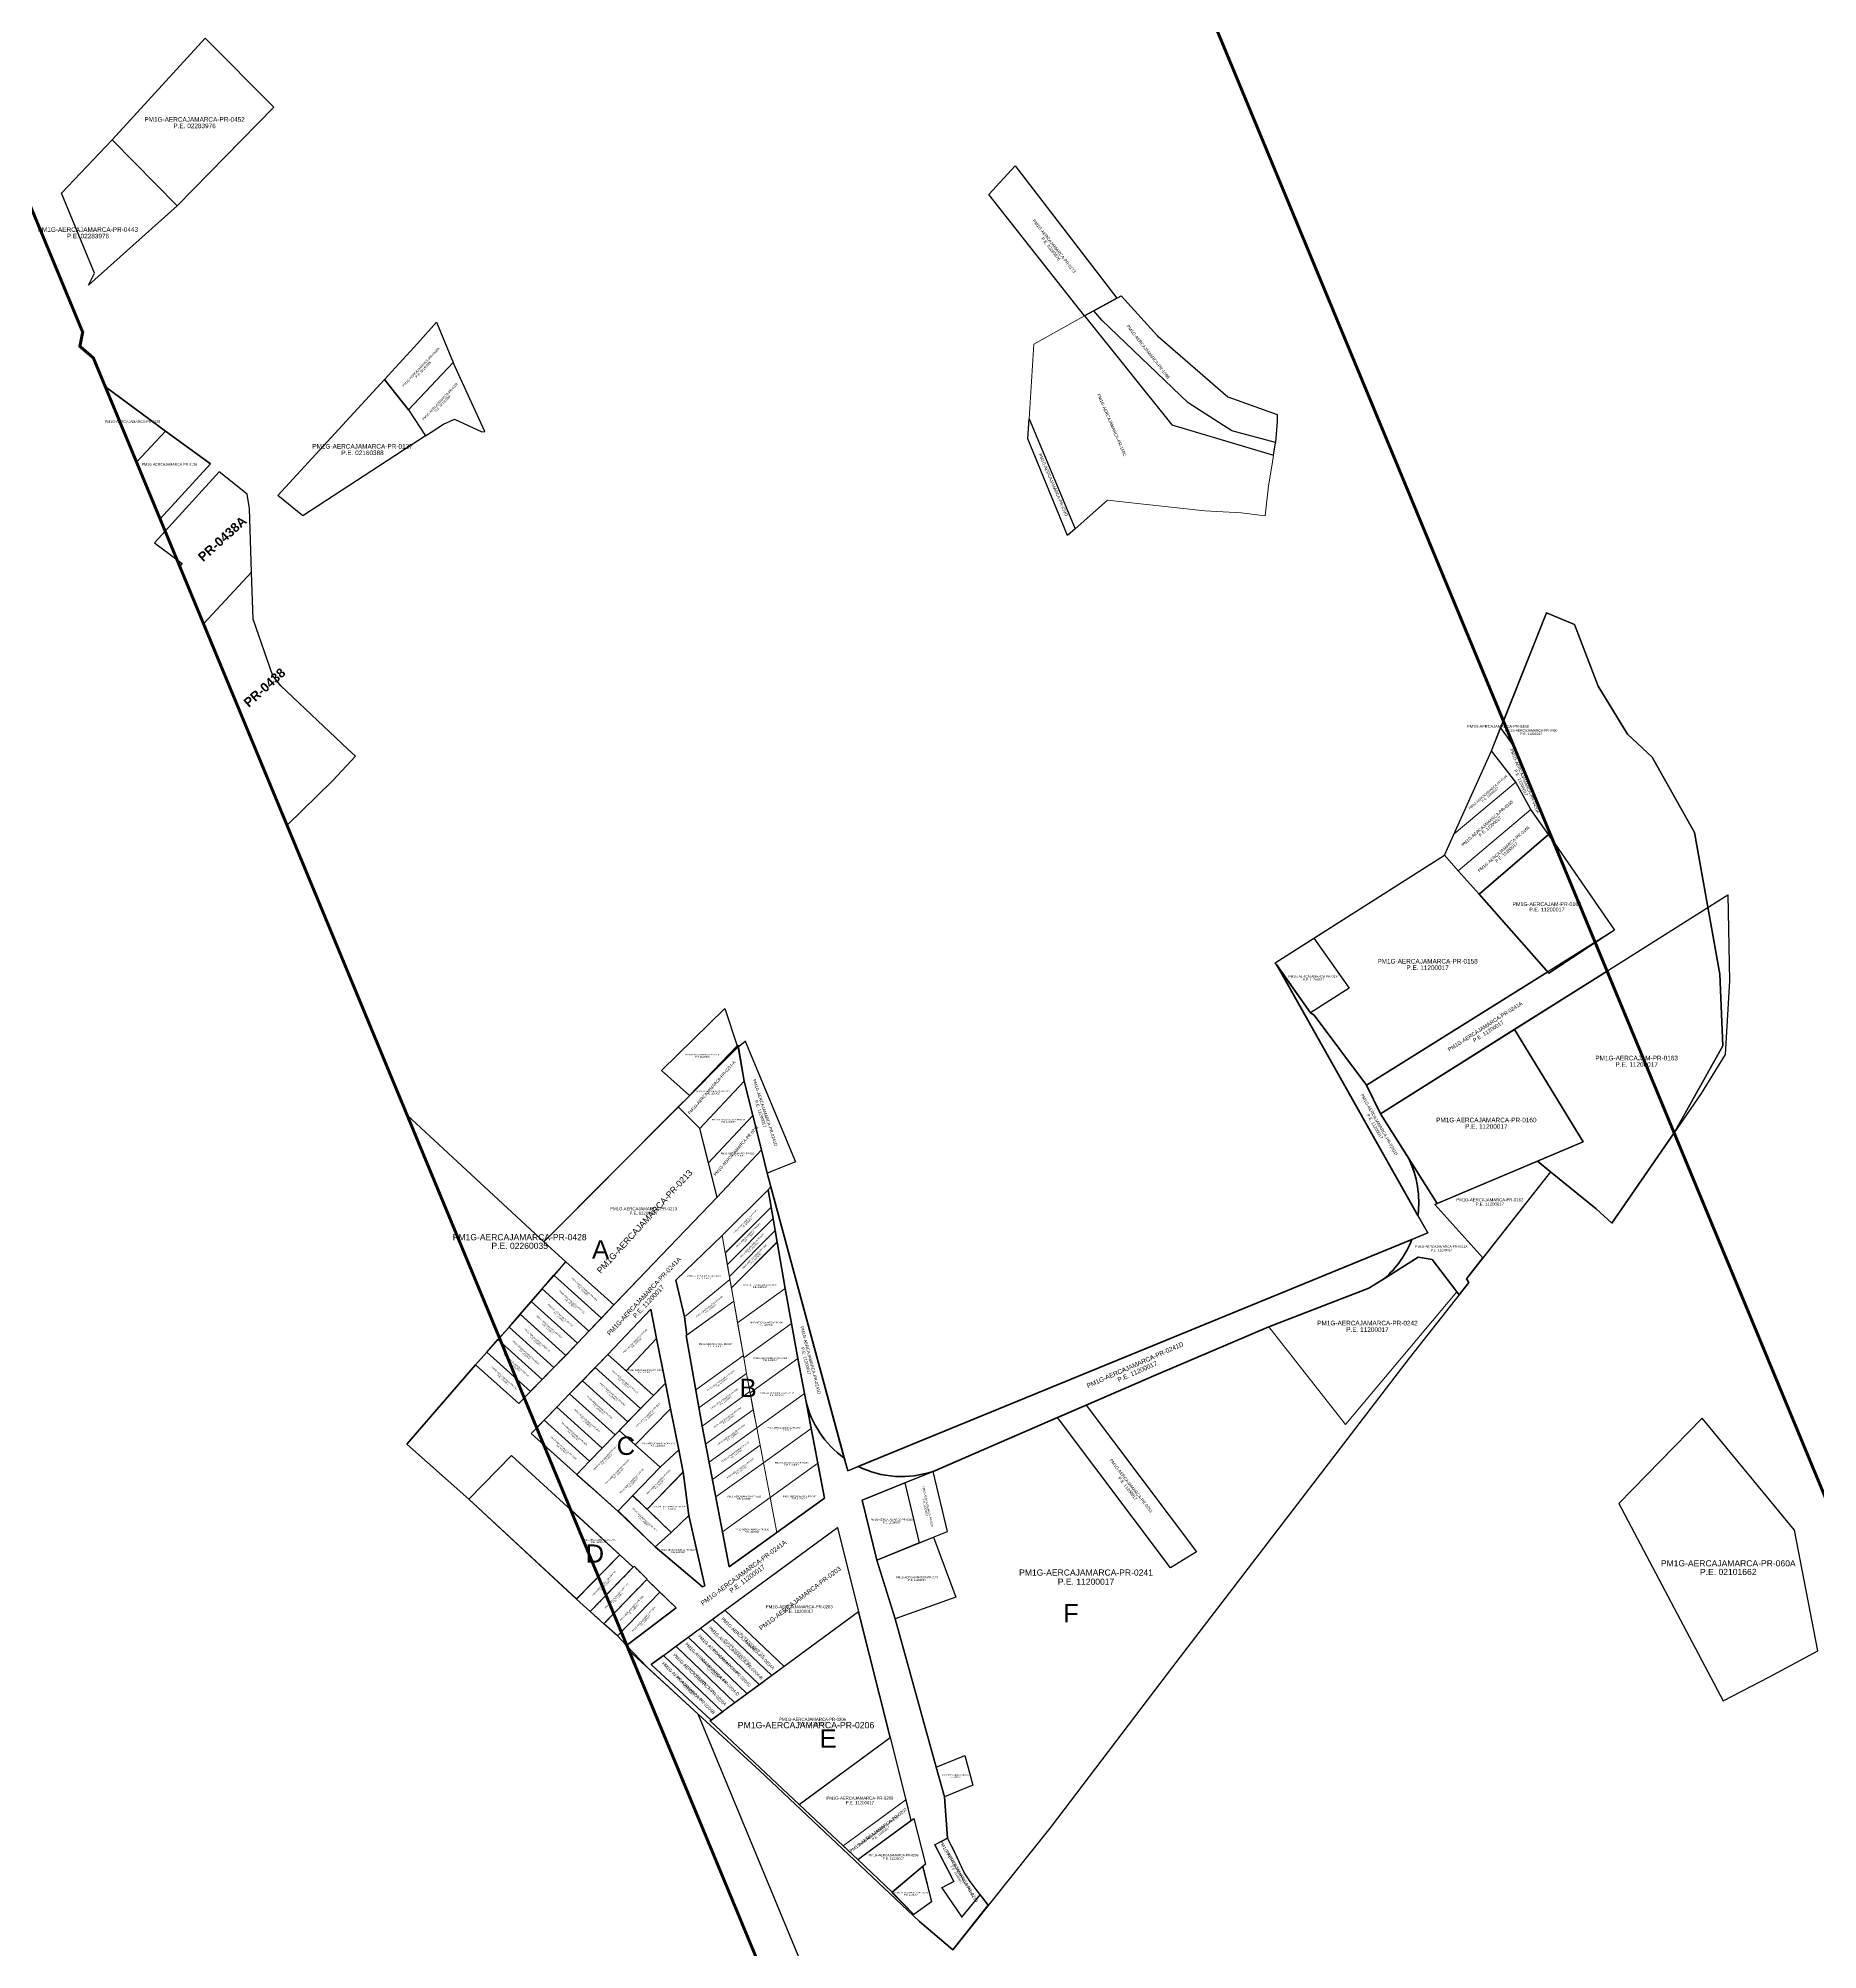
# Model space of a CAD drawing. Header units: inches. Extents: x 339 to 778268, y 30 to 9211417.
# Drawn here: x 777469 to 778051, y 9208612 to 9209237 of the extents above; entities that cross this region are included whole.
import ezdxf
from ezdxf.enums import TextEntityAlignment as Align

# ---------------------------------------------------------------- set-up
doc = ezdxf.new("R2010")
doc.units = ezdxf.units.IN
doc.header["$MEASUREMENT"] = 0
doc.linetypes.add('DASHED2', pattern=[0.375, 0.25, -0.125])
for name, color, linetype in [('add_lot_el_valle_mayo', 7, 'Continuous'), ('ADQUIRIDO', 1, 'Continuous'), ('AFECTACION', 3, 'Continuous'), ('Codigo predio', 7, 'Continuous'), ('INSCRITO', 1, 'Continuous'), ('manzanas', 2, 'Continuous'), ('MATRIZ 2', 6, 'Continuous'), ('MEMBRETE', 7, 'Continuous'), ('Partida', 7, 'Continuous'), ('PERIMETRICO', 5, 'Continuous'), ('PMD en Modificacion', 36, 'Continuous'), ('POLIGONOS', 3, 'Continuous'), ('POR ADQUIRIR', 7, 'Continuous'), ('PREDIO MATRIZ', 192, 'Continuous'), ('Área de Afectación', 5, 'Continuous')]:
    doc.layers.add(name, color=color, linetype=linetype)
doc.styles.add('ARIAL', font='arial.ttf', dxfattribs={"height": 0.7})
doc.styles.add('SANSSERIF', font='arial.ttf')
doc.styles.get("Standard").update_dxf_attribs({"font": 'arial.ttf'})
doc.styles.add('VERTICES', font='sanssb__.ttf')

msp = doc.modelspace()

# ---------------------------------------------------------------- linework, layer by layer
msp.add_lwpolyline([(777817.26, 9209145.01), (777814.69, 9209148.07), (777811.62, 9209146.38), (777840.18, 9209110.73), (777873.42, 9209100.82), (777874.09, 9209104.9), (777874.1, 9209105.02), (777859.82, 9209108.83), (777845.51, 9209117.94)], close=True)
at = {"layer": 'add_lot_el_valle_mayo', "color": 7, "linetype": 'DASHED2', "lineweight": 0, "ltscale": 6}
msp.add_lwpolyline([(777649.9, 9208722.74), (777664.25, 9208737.54), (777668.55, 9208733.36), (777654.4, 9208718.78)], close=True, dxfattribs=at)
at = {"layer": 'ADQUIRIDO'}
for points in [[(777599.69, 9209144.32), (777605.15, 9209131.12), (777590.51, 9209115.73), (777582.63, 9209125.64), (777593.38, 9209137.37)], [(777590.51, 9209115.73), (777596.05, 9209107.19), (777601.96, 9209111.04), (777605.56, 9209112.61), (777614.5, 9209108.52), (777615.45, 9209108.56), (777605.15, 9209131.12)]]:
    msp.add_lwpolyline(points, close=True, dxfattribs=at)
at = {"layer": 'AFECTACION', "color": 5, "lineweight": 80}
for points in [[(777491.33, 9209123.21), (777511.06, 9209108.72), (777501.53, 9209098.6)], [(777511.06, 9209108.72), (777501.53, 9209098.6), (777509.21, 9209080.08), (777525.7, 9209097.98)]]:
    msp.add_lwpolyline(points, close=True, dxfattribs=at)
at = {"layer": 'AFECTACION', "color": 5, "lineweight": 40}
for points in [[(777874.38, 9208934.33), (777885.53, 9208918.56), (777886.7, 9208917.73), (777903.78, 9208894.83), (777908.37, 9208885.53), (777917.62, 9208870.9, -0.145872), (777920.66, 9208852.25)], [(777708.1, 9208860.67), (777709.01, 9208861.58), (777733.02, 9208772.91, -0.182975), (777720.41, 9208791.86), (777719.98, 9208794.08), (777717.79, 9208805.5), (777715.76, 9208816.95), (777713.74, 9208828.4), (777711.11, 9208843.58), (777711.11, 9208843.57), (777710.47, 9208847.32), (777709.79, 9208851.26), (777709.15, 9208855), (777709.1, 9208854.95)], [(777737.57, 9208770.19), (777918.66, 9208844.41, -0.119664), (777909.7, 9208831.64), (777904.63, 9208828.44), (777871.87, 9208815.81), (777835.05, 9208800.15), (777812.12, 9208790.21), (777802.79, 9208786.16), (777762.08, 9208768.6, -0.198558)]]:
    msp.add_lwpolyline(points, format="xyb", close=True, dxfattribs=at)
at = {"layer": 'INSCRITO', "lineweight": 20}
for points in [[(777794.99, 9209137.19), (777811.62, 9209146.38), (777840.18, 9209110.73), (777873.42, 9209100.82), (777872.96, 9209097.94), (777871.81, 9209090.78), (777870.64, 9209081.02), (777862.87, 9209081.97), (777851, 9209082.69), (777829.86, 9209084.89), (777819.11, 9209086.1), (777808.5, 9209076.76), (777793.51, 9209112.76)], [(777944.72, 9209004.21), (777932.49, 9208977), (777952.67, 9208993.99)], [(777944.72, 9209004.21), (777932.49, 9208977), (777952.67, 9208993.99)], [(777952.67, 9208993.99), (777932.49, 9208977), (777929.36, 9208970.03), (777933.83, 9208964.98), (777957.62, 9208985)], [(777952.67, 9208993.99), (777932.49, 9208977), (777929.36, 9208970.03), (777933.83, 9208964.98), (777957.62, 9208985)], [(777957.62, 9208985), (777933.83, 9208964.98), (777940.65, 9208957.29), (777963.35, 9208976.78)], [(777957.62, 9208985), (777933.83, 9208964.98), (777940.65, 9208957.29), (777963.35, 9208976.78)], [(777940.65, 9208957.29), (777933.83, 9208964.98), (777929.36, 9208970.03), (777886.65, 9208942.93), (777898.2, 9208926.6), (777885.53, 9208918.56), (777886.7, 9208917.73), (777903.78, 9208894.83), (777963.16, 9208931.89)], [(777940.65, 9208957.29), (777933.83, 9208964.98), (777929.36, 9208970.03), (777886.65, 9208942.93), (777898.2, 9208926.6), (777885.53, 9208918.56), (777886.7, 9208917.73), (777903.78, 9208894.83), (777963.16, 9208931.89)], [(777694.1, 9208839.99), (777693.1, 9208845.7), (777708.1, 9208860.67), (777709.1, 9208854.98)], [(777694.1, 9208839.99), (777693.1, 9208845.7), (777708.1, 9208860.67), (777709.1, 9208854.98)], [(777709.79, 9208851.26), (777709.15, 9208855), (777694.17, 9208840), (777694.81, 9208836.26)], [(777709.79, 9208851.26), (777709.15, 9208855), (777694.17, 9208840), (777694.81, 9208836.26)], [(777710.47, 9208847.32), (777709.79, 9208851.26), (777694.81, 9208836.26), (777695.48, 9208832.32)], [(777710.47, 9208847.32), (777709.79, 9208851.26), (777694.81, 9208836.26), (777695.48, 9208832.32)], [(777677.95, 9208831.06), (777680.76, 9208819.16), (777695.63, 9208831.34), (777693.1, 9208845.66)], [(777677.95, 9208831.06), (777680.76, 9208819.16), (777695.63, 9208831.34), (777693.1, 9208845.66)], [(777710.47, 9208847.32), (777695.48, 9208832.32), (777696.12, 9208828.59), (777711.1, 9208843.59)], [(777710.47, 9208847.32), (777695.48, 9208832.32), (777696.12, 9208828.59), (777711.1, 9208843.59)], [(777696.12, 9208828.59), (777711.11, 9208843.58), (777713.74, 9208828.4), (777698.13, 9208817.18)], [(777696.12, 9208828.59), (777711.11, 9208843.58), (777713.74, 9208828.4), (777698.13, 9208817.18)], [(777871.87, 9208815.81), (777896.99, 9208783.87), (777933.38, 9208827.31), (777925.28, 9208837.91), (777920.68, 9208838.59), (777904.63, 9208828.44)], [(777871.87, 9208815.81), (777896.99, 9208783.87), (777933.38, 9208827.31), (777925.28, 9208837.91), (777920.68, 9208838.59), (777904.63, 9208828.44)], [(777681.47, 9208813.09), (777680.77, 9208819.17), (777695.63, 9208831.34), (777696.9, 9208824.19)], [(777681.47, 9208813.09), (777680.77, 9208819.17), (777695.63, 9208831.34), (777696.9, 9208824.19)], [(777698.13, 9208817.18), (777713.74, 9208828.4), (777715.76, 9208816.95), (777700.16, 9208805.73)], [(777698.13, 9208817.18), (777713.74, 9208828.4), (777715.76, 9208816.95), (777700.16, 9208805.73)], [(777661.66, 9208801.47), (777655.71, 9208806.82), (777669.71, 9208821.63), (777671.63, 9208811.98)], [(777661.66, 9208801.47), (777655.71, 9208806.82), (777669.71, 9208821.63), (777671.63, 9208811.98)], [(777684.43, 9208795.24), (777681.29, 9208812.96), (777696.9, 9208824.19), (777700.03, 9208806.46)], [(777684.43, 9208795.24), (777681.29, 9208812.96), (777696.9, 9208824.19), (777700.03, 9208806.46)], [(777715.76, 9208816.95), (777700.16, 9208805.73), (777701.07, 9208800.56), (777702.23, 9208794.28), (777717.83, 9208805.51)], [(777715.76, 9208816.95), (777700.16, 9208805.73), (777701.07, 9208800.56), (777702.23, 9208794.28), (777717.83, 9208805.51)], [(777670.58, 9208793.45), (777674.51, 9208797.47), (777671.63, 9208811.98), (777661.66, 9208801.47)], [(777670.58, 9208793.45), (777674.51, 9208797.47), (777671.63, 9208811.98), (777661.66, 9208801.47)], [(777647.36, 9208798.21), (777651.53, 9208802.51), (777666.41, 9208789.14), (777662.23, 9208784.83)], [(777647.36, 9208798.21), (777651.53, 9208802.51), (777666.41, 9208789.14), (777662.23, 9208784.83)], [(777651.53, 9208802.51), (777655.71, 9208806.82), (777670.58, 9208793.45), (777666.41, 9208789.14)], [(777651.53, 9208802.51), (777655.71, 9208806.82), (777670.58, 9208793.45), (777666.41, 9208789.14)], [(777685.47, 9208789.33), (777684.43, 9208795.24), (777700.03, 9208806.46), (777701.07, 9208800.56)], [(777685.47, 9208789.33), (777684.43, 9208795.24), (777700.03, 9208806.46), (777701.07, 9208800.56)], [(777717.79, 9208805.5), (777702.19, 9208794.27), (777704.38, 9208782.85), (777719.98, 9208794.08)], [(777717.79, 9208805.5), (777702.19, 9208794.27), (777704.38, 9208782.85), (777719.98, 9208794.08)], [(777662.23, 9208784.83), (777647.36, 9208798.21), (777643.18, 9208793.9), (777658.05, 9208780.53)], [(777662.23, 9208784.83), (777647.36, 9208798.21), (777643.18, 9208793.9), (777658.05, 9208780.53)], [(777674.51, 9208797.47), (777659.44, 9208781.96), (777664.65, 9208777.28), (777676.18, 9208789.01)], [(777674.51, 9208797.47), (777659.44, 9208781.96), (777664.65, 9208777.28), (777676.18, 9208789.01)], [(777702.11, 9208794.65), (777701.07, 9208800.56), (777685.47, 9208789.33), (777686.51, 9208783.42)], [(777702.11, 9208794.65), (777701.07, 9208800.56), (777685.47, 9208789.33), (777686.51, 9208783.42)], [(777653.88, 9208776.22), (777639, 9208789.59), (777634.83, 9208785.28), (777649.7, 9208771.91)], [(777653.88, 9208776.22), (777639, 9208789.59), (777634.83, 9208785.28), (777649.7, 9208771.91)], [(777639.02, 9208789.58), (777643.2, 9208793.89), (777658.05, 9208780.53), (777653.88, 9208776.22)], [(777639.02, 9208789.58), (777643.2, 9208793.89), (777658.05, 9208780.53), (777653.88, 9208776.22)], [(777676.18, 9208789.01), (777678.89, 9208775.64), (777672.83, 9208769.93), (777664.65, 9208777.28)], [(777676.18, 9208789.01), (777678.89, 9208775.64), (777672.83, 9208769.93), (777664.65, 9208777.28)], [(777703.25, 9208788.75), (777702.11, 9208794.65), (777686.51, 9208783.42), (777687.65, 9208777.53)], [(777703.25, 9208788.75), (777702.11, 9208794.65), (777686.51, 9208783.42), (777687.65, 9208777.53)], [(777688.78, 9208771.64), (777704.38, 9208782.86), (777703.25, 9208788.75), (777687.65, 9208777.53)], [(777688.78, 9208771.64), (777704.38, 9208782.86), (777703.25, 9208788.75), (777687.65, 9208777.53)], [(777719.98, 9208794.08), (777704.38, 9208782.85), (777706.58, 9208771.43), (777722.18, 9208782.66)], [(777719.98, 9208794.08), (777704.38, 9208782.85), (777706.58, 9208771.43), (777722.18, 9208782.66)], [(777649.7, 9208771.91), (777634.83, 9208785.28), (777630.65, 9208780.98), (777645.52, 9208767.6)], [(777649.7, 9208771.91), (777634.83, 9208785.28), (777630.65, 9208780.98), (777645.52, 9208767.6)], [(777689.88, 9208765.92), (777688.78, 9208771.64), (777704.38, 9208782.86), (777705.48, 9208777.15)], [(777689.88, 9208765.92), (777688.78, 9208771.64), (777704.38, 9208782.86), (777705.48, 9208777.15)], [(777722.18, 9208782.66), (777706.58, 9208771.43), (777708.78, 9208760.01), (777724.38, 9208771.24)], [(777722.18, 9208782.66), (777706.58, 9208771.43), (777708.78, 9208760.01), (777724.38, 9208771.24)], [(777690.98, 9208760.21), (777706.58, 9208771.43), (777705.48, 9208777.15), (777689.88, 9208765.92)], [(777690.98, 9208760.21), (777706.58, 9208771.43), (777705.48, 9208777.15), (777689.88, 9208765.92)], [(777678.89, 9208775.64), (777680.28, 9208768.38), (777668.57, 9208756.19), (777663.78, 9208760.59), (777672.83, 9208769.93)], [(777678.89, 9208775.64), (777680.28, 9208768.38), (777668.57, 9208756.19), (777663.78, 9208760.59), (777672.83, 9208769.93)], [(777706.58, 9208771.43), (777690.98, 9208760.21), (777693.18, 9208748.79), (777708.78, 9208760.01)], [(777706.58, 9208771.43), (777690.98, 9208760.21), (777693.18, 9208748.79), (777708.78, 9208760.01)], [(777708.78, 9208760.01), (777724.38, 9208771.24), (777726.58, 9208759.82), (777710.97, 9208748.59)], [(777708.78, 9208760.01), (777724.38, 9208771.24), (777726.58, 9208759.82), (777710.97, 9208748.59)], [(777680.36, 9208768.39), (777682.13, 9208754.14), (777676.44, 9208748.56), (777668.57, 9208756.19)], [(777680.36, 9208768.39), (777682.13, 9208754.14), (777676.44, 9208748.56), (777668.57, 9208756.19)], [(777671.12, 9208743.95), (777659.03, 9208755.69), (777663.9, 9208760.72), (777676.44, 9208748.56)], [(777671.12, 9208743.95), (777659.03, 9208755.69), (777663.9, 9208760.72), (777676.44, 9208748.56)], [(777693.18, 9208748.79), (777708.78, 9208760.01), (777710.97, 9208748.59), (777695.37, 9208737.37)], [(777693.18, 9208748.79), (777708.78, 9208760.01), (777710.97, 9208748.59), (777695.37, 9208737.37)], [(777671.12, 9208743.95), (777676.44, 9208748.56), (777682.13, 9208754.14), (777687.4, 9208731.12), (777686.68, 9208730.84)], [(777671.12, 9208743.95), (777676.44, 9208748.56), (777682.13, 9208754.14), (777687.4, 9208731.12), (777686.68, 9208730.84)], [(777694, 9208723.24), (777713.35, 9208704.75), (777737.7, 9208722.67), (777730.76, 9208750.29)], [(777694, 9208723.24), (777713.35, 9208704.75), (777737.7, 9208722.67), (777730.76, 9208750.29)], [(777689.97, 9208720.28), (777709.32, 9208701.79), (777705.29, 9208698.83), (777685.95, 9208717.31)], [(777689.97, 9208720.28), (777709.32, 9208701.79), (777705.29, 9208698.83), (777685.95, 9208717.31)], [(777689.97, 9208720.28), (777694, 9208723.24), (777713.35, 9208704.75), (777709.32, 9208701.79)], [(777689.97, 9208720.28), (777694, 9208723.24), (777713.35, 9208704.75), (777709.32, 9208701.79)], [(777681.92, 9208714.35), (777701.27, 9208695.86), (777697.24, 9208692.9), (777677.89, 9208711.39)], [(777681.92, 9208714.35), (777701.27, 9208695.86), (777697.24, 9208692.9), (777677.89, 9208711.39)], [(777685.95, 9208717.31), (777705.29, 9208698.83), (777701.27, 9208695.86), (777681.92, 9208714.35)], [(777685.95, 9208717.31), (777705.29, 9208698.83), (777701.27, 9208695.86), (777681.92, 9208714.35)], [(777669.83, 9208705.46), (777689.48, 9208687.19), (777693.21, 9208689.94), (777673.86, 9208708.42)], [(777669.83, 9208705.46), (777689.48, 9208687.19), (777693.21, 9208689.94), (777673.86, 9208708.42)], [(777677.89, 9208711.39), (777697.24, 9208692.9), (777693.21, 9208689.94), (777673.86, 9208708.42)], [(777677.89, 9208711.39), (777697.24, 9208692.9), (777693.21, 9208689.94), (777673.86, 9208708.42)], [(777748.02, 9208681.56), (777718.23, 9208659.68), (777732.68, 9208646.18), (777753.13, 9208661.2)], [(777748.02, 9208681.56), (777718.23, 9208659.68), (777732.68, 9208646.18), (777753.13, 9208661.2)], [(777732.68, 9208646.18), (777753.13, 9208661.2), (777754.84, 9208654.41), (777737.48, 9208641.67)], [(777732.68, 9208646.18), (777753.13, 9208661.2), (777754.84, 9208654.41), (777737.48, 9208641.67)]]:
    msp.add_lwpolyline(points, close=True, dxfattribs=at)
at = {"layer": 'INSCRITO'}
for points in [[(777963.35, 9208976.78), (777940.65, 9208957.29), (777963.48, 9208931.53), (777978.65, 9208941.48), (777965, 9208974.39)], [(777963.35, 9208976.78), (777940.65, 9208957.29), (777963.48, 9208931.53), (777978.65, 9208941.48), (777965, 9208974.39)], [(777982.5, 9208932.18), (777952.19, 9208913.06), (777974.64, 9208876.3), (777959.77, 9208870.01), (777964.06, 9208866.51), (777978.91, 9208854.39), (777984.08, 9208849.75), (778004.44, 9208879.3)], [(777982.5, 9208932.18), (777952.19, 9208913.06), (777974.64, 9208876.3), (777959.77, 9208870.01), (777964.06, 9208866.51), (777978.91, 9208854.39), (777984.08, 9208849.75), (778004.44, 9208879.3)], [(777693.93, 9208919.9), (777698, 9208907.69), (777682.43, 9208891.45), (777673.25, 9208899.64)], [(777693.93, 9208919.9), (777698, 9208907.69), (777682.43, 9208891.45), (777673.25, 9208899.64)], [(777698.27, 9208907.97), (777700.31, 9208896.15), (777685.81, 9208880.68), (777678.72, 9208887.73), (777682.28, 9208891.3)], [(777698.27, 9208907.97), (777700.31, 9208896.15), (777685.81, 9208880.68), (777678.72, 9208887.73), (777682.28, 9208891.3)], [(777908.37, 9208885.53), (777952.19, 9208913.06), (777974.64, 9208876.3), (777926.96, 9208856.13)], [(777908.37, 9208885.53), (777952.19, 9208913.06), (777974.64, 9208876.3), (777926.96, 9208856.13)], [(777685.81, 9208880.67), (777700.31, 9208896.14), (777703.12, 9208884.92), (777688.63, 9208869.45)], [(777685.81, 9208880.67), (777700.31, 9208896.14), (777703.12, 9208884.92), (777688.63, 9208869.45)], [(777691.44, 9208858.24), (777685.81, 9208880.68), (777678.72, 9208887.73), (777634.7, 9208843.64), (777642, 9208837.1), (777657.7, 9208823)], [(777691.44, 9208858.24), (777685.81, 9208880.68), (777678.72, 9208887.73), (777634.7, 9208843.64), (777642, 9208837.1), (777657.7, 9208823)], [(777703.12, 9208884.92), (777705.94, 9208873.7), (777691.44, 9208858.23), (777688.63, 9208869.45)], [(777703.12, 9208884.92), (777705.94, 9208873.7), (777691.44, 9208858.23), (777688.63, 9208869.45)], [(777649.51, 9208814.44), (777653.62, 9208818.73), (777638.1, 9208832.66), (777634.24, 9208828.25)], [(777649.51, 9208814.44), (777653.62, 9208818.73), (777638.1, 9208832.66), (777634.24, 9208828.25)], [(777638.1, 9208832.66), (777642, 9208837.1), (777657.7, 9208823), (777653.62, 9208818.73)], [(777638.1, 9208832.66), (777642, 9208837.1), (777657.7, 9208823), (777653.62, 9208818.73)], [(777649.51, 9208814.44), (777634.24, 9208828.25), (777630.58, 9208824.13), (777645.71, 9208810.47)], [(777649.51, 9208814.44), (777634.24, 9208828.25), (777630.58, 9208824.13), (777645.71, 9208810.47)], [(777630.58, 9208824.13), (777626.97, 9208819.98), (777641.9, 9208806.5), (777645.71, 9208810.47)], [(777630.58, 9208824.13), (777626.97, 9208819.98), (777641.9, 9208806.5), (777645.71, 9208810.47)], [(777638.06, 9208802.56), (777623.41, 9208815.78), (777619.74, 9208811.67), (777634.21, 9208798.63)], [(777638.06, 9208802.56), (777623.41, 9208815.78), (777619.74, 9208811.67), (777634.21, 9208798.63)], [(777627.13, 9208819.83), (777623.41, 9208815.78), (777638.06, 9208802.56), (777641.9, 9208806.5)], [(777627.13, 9208819.83), (777623.41, 9208815.78), (777638.06, 9208802.56), (777641.9, 9208806.5)], [(777616.07, 9208807.57), (777612.42, 9208803.45), (777626.53, 9208790.77), (777630.37, 9208794.7)], [(777616.07, 9208807.57), (777612.42, 9208803.45), (777626.53, 9208790.77), (777630.37, 9208794.7)], [(777634.21, 9208798.63), (777630.37, 9208794.7), (777616.07, 9208807.57), (777619.74, 9208811.67)], [(777634.21, 9208798.63), (777630.37, 9208794.7), (777616.07, 9208807.57), (777619.74, 9208811.67)], [(777663.98, 9208737.26), (777659.56, 9208741.32), (777652.59, 9208734.16), (777655.1, 9208728.1)], [(777663.98, 9208737.26), (777659.56, 9208741.32), (777652.59, 9208734.16), (777655.1, 9208728.1)], [(777668.4, 9208733.2), (777672.72, 9208729.04), (777658.86, 9208714.76), (777654.4, 9208718.78)], [(777668.4, 9208733.2), (777672.72, 9208729.04), (777658.86, 9208714.76), (777654.4, 9208718.78)], [(777672.72, 9208729.04), (777678.02, 9208723.93), (777661.84, 9208711.68), (777658.86, 9208714.76)], [(777672.72, 9208729.04), (777678.02, 9208723.93), (777661.84, 9208711.68), (777658.86, 9208714.76)], [(777748.02, 9208681.56), (777737.7, 9208722.67), (777713.35, 9208704.75), (777689.18, 9208686.97), (777718.23, 9208659.68)], [(777748.02, 9208681.56), (777737.7, 9208722.67), (777713.35, 9208704.75), (777689.18, 9208686.97), (777718.23, 9208659.68)], [(777762.61, 9208646.44), (777768.81, 9208634.45), (777764.89, 9208632.42), (777771.44, 9208622.85), (777777.5, 9208630.17), (777774.19, 9208634.51), (777772.27, 9208637.4), (777768.89, 9208644.62), (777766.83, 9208648.62)], [(777762.61, 9208646.44), (777768.81, 9208634.45), (777764.89, 9208632.42), (777771.44, 9208622.85), (777777.5, 9208630.17), (777774.19, 9208634.51), (777772.27, 9208637.4), (777768.89, 9208644.62), (777766.83, 9208648.62)]]:
    msp.add_lwpolyline(points, close=True, dxfattribs=at)
at = {"layer": 'INSCRITO', "flags": 128}
msp.add_lwpolyline([(777873.98, 9208934.89), (777886.65, 9208942.93), (777898.2, 9208926.6), (777885.53, 9208918.56)], close=True, dxfattribs=at)
msp.add_lwpolyline([(777873.98, 9208934.89), (777886.65, 9208942.93), (777898.2, 9208926.6), (777885.53, 9208918.56)], close=True, dxfattribs=at)
at = {"layer": 'INSCRITO', "ltscale": 0.5}
msp.add_lwpolyline([(777628.35, 9208792.63), (777641.86, 9208806.46), (777645.71, 9208810.47), (777657.7, 9208823), (777691.44, 9208858.24), (777691.44, 9208858.23), (777705.94, 9208873.7), (777707.8, 9208866.06), (777709.01, 9208861.58), (777708.1, 9208860.67), (777693.1, 9208845.7), (777693.1, 9208845.66), (777677.95, 9208831.06), (777680.77, 9208819.11), (777681.47, 9208813.09), (777681.29, 9208812.96), (777686.51, 9208783.42), (777695.37, 9208737.37), (777726.58, 9208759.82), (777722.18, 9208782.66), (777720.41, 9208791.86, 0.182974), (777733.02, 9208772.91), (777734.14, 9208768.78), (777737.57, 9208770.19, 0.198558), (777762.08, 9208768.6), (777752.81, 9208764.84), (777738.91, 9208759.2), (777743.64, 9208739.58), (777749.69, 9208720.38), (777763.12, 9208671.9), (777765.81, 9208662.21), (777766.83, 9208648.62), (777762.61, 9208646.44), (777768.81, 9208634.45), (777764.89, 9208632.42), (777771.44, 9208622.85), (777777.5, 9208630.17), (777780.13, 9208626.71), (777768.54, 9208612.17), (777757.66, 9208621.45), (777705.45, 9208670.66), (777685.24, 9208689.21), (777668.58, 9208704.54), (777661.84, 9208711.69), (777678.02, 9208723.93), (777668.4, 9208733.2), (777668.55, 9208733.36), (777664.25, 9208737.54), (777663.98, 9208737.26), (777643.5, 9208756.08), (777634.68, 9208777.35), (777645.52, 9208767.6), (777649.98, 9208763.59), (777658.91, 9208755.57), (777671.12, 9208743.96), (777686.68, 9208730.84), (777687.4, 9208731.12), (777682.13, 9208754.14), (777680.36, 9208768.39), (777680.29, 9208768.32), (777678.89, 9208775.64), (777676.18, 9208789.01), (777674.51, 9208797.47), (777671.63, 9208811.98), (777669.71, 9208821.63), (777655.71, 9208806.82), (777643.18, 9208793.9), (777643.2, 9208793.89), (777639, 9208789.59), (777632.42, 9208782.8)], format="xyb", close=True, dxfattribs=at)
msp.add_lwpolyline([(777628.35, 9208792.63), (777641.86, 9208806.46), (777645.71, 9208810.47), (777657.7, 9208823), (777691.44, 9208858.24), (777691.44, 9208858.23), (777705.94, 9208873.7), (777707.8, 9208866.06), (777709.01, 9208861.58), (777708.1, 9208860.67), (777693.1, 9208845.7), (777693.1, 9208845.66), (777677.95, 9208831.06), (777680.77, 9208819.11), (777681.47, 9208813.09), (777681.29, 9208812.96), (777686.51, 9208783.42), (777695.37, 9208737.37), (777726.58, 9208759.82), (777722.18, 9208782.66), (777720.41, 9208791.86, 0.182974), (777733.02, 9208772.91), (777734.14, 9208768.78), (777737.57, 9208770.19, 0.198558), (777762.08, 9208768.6), (777752.81, 9208764.84), (777738.91, 9208759.2), (777743.64, 9208739.58), (777749.69, 9208720.38), (777763.12, 9208671.9), (777765.81, 9208662.21), (777766.83, 9208648.62), (777762.61, 9208646.44), (777768.81, 9208634.45), (777764.89, 9208632.42), (777771.44, 9208622.85), (777777.5, 9208630.17), (777780.13, 9208626.71), (777768.54, 9208612.17), (777757.66, 9208621.45), (777705.45, 9208670.66), (777685.24, 9208689.21), (777668.58, 9208704.54), (777661.84, 9208711.69), (777678.02, 9208723.93), (777668.4, 9208733.2), (777668.55, 9208733.36), (777664.25, 9208737.54), (777663.98, 9208737.26), (777643.5, 9208756.08), (777634.68, 9208777.35), (777645.52, 9208767.6), (777649.98, 9208763.59), (777658.91, 9208755.57), (777671.12, 9208743.96), (777686.68, 9208730.84), (777687.4, 9208731.12), (777682.13, 9208754.14), (777680.36, 9208768.39), (777680.29, 9208768.32), (777678.89, 9208775.64), (777676.18, 9208789.01), (777674.51, 9208797.47), (777671.63, 9208811.98), (777669.71, 9208821.63), (777655.71, 9208806.82), (777643.18, 9208793.9), (777643.2, 9208793.89), (777639, 9208789.59), (777632.42, 9208782.8)], format="xyb", close=True, dxfattribs=at)
for points in [[(777926.18, 9208855.81), (777959.77, 9208870.01), (777964.06, 9208866.51), (777941.92, 9208838.46)], [(777926.18, 9208855.81), (777959.77, 9208870.01), (777964.06, 9208866.51), (777941.92, 9208838.46)], [(777802.79, 9208786.16), (777812.12, 9208790.21), (777848.17, 9208742.24), (777839.69, 9208737.07)], [(777802.79, 9208786.16), (777812.12, 9208790.21), (777848.17, 9208742.24), (777839.69, 9208737.07)], [(777624.2, 9208773.81), (777659.56, 9208741.32), (777645.49, 9208726.87), (777610.17, 9208759.55)], [(777624.2, 9208773.81), (777659.56, 9208741.32), (777645.49, 9208726.87), (777610.17, 9208759.55)], [(777738.91, 9208759.2), (777752.81, 9208764.84), (777757.54, 9208745.22), (777743.64, 9208739.58)], [(777738.91, 9208759.2), (777752.81, 9208764.84), (777757.54, 9208745.22), (777743.64, 9208739.58)], [(777757.54, 9208745.22), (777766.81, 9208748.98), (777762.08, 9208768.6), (777752.81, 9208764.84)], [(777757.54, 9208745.22), (777766.81, 9208748.98), (777762.08, 9208768.6), (777752.81, 9208764.84)], [(777669.83, 9208705.46), (777673.86, 9208708.42), (777694, 9208723.24), (777730.76, 9208750.29), (777737.7, 9208722.67), (777748.02, 9208681.56), (777753.13, 9208661.2), (777754.84, 9208654.41), (777755.75, 9208655.08), (777759.59, 9208640.18), (777758.67, 9208639.4), (777761.53, 9208627.88), (777755.81, 9208623.72), (777748.63, 9208630.95), (777737.48, 9208641.67), (777732.68, 9208646.18), (777718.23, 9208659.68), (777689.18, 9208686.97), (777689.48, 9208687.19)], [(777669.83, 9208705.46), (777673.86, 9208708.42), (777694, 9208723.24), (777730.76, 9208750.29), (777737.7, 9208722.67), (777748.02, 9208681.56), (777753.13, 9208661.2), (777754.84, 9208654.41), (777755.75, 9208655.08), (777759.59, 9208640.18), (777758.67, 9208639.4), (777761.53, 9208627.88), (777755.81, 9208623.72), (777748.63, 9208630.95), (777737.48, 9208641.67), (777732.68, 9208646.18), (777718.23, 9208659.68), (777689.18, 9208686.97), (777689.48, 9208687.19)], [(777669.83, 9208705.46), (777673.86, 9208708.42), (777694, 9208723.24), (777730.76, 9208750.29), (777737.7, 9208722.67), (777748.02, 9208681.56), (777753.13, 9208661.2), (777754.84, 9208654.41), (777755.75, 9208655.08), (777759.59, 9208640.18), (777758.67, 9208639.4), (777761.53, 9208627.88), (777755.81, 9208623.72), (777748.63, 9208630.95), (777737.48, 9208641.67), (777732.68, 9208646.18), (777718.23, 9208659.68), (777689.18, 9208686.97), (777689.48, 9208687.19)], [(777743.64, 9208739.58), (777762.17, 9208747.1), (777769.48, 9208727.41), (777749.69, 9208720.38)], [(777743.64, 9208739.58), (777762.17, 9208747.1), (777769.48, 9208727.41), (777749.69, 9208720.38)], [(777763.12, 9208671.9), (777772.4, 9208675.64), (777772.4, 9208675.64), (777775.09, 9208665.94), (777765.81, 9208662.21)], [(777763.12, 9208671.9), (777772.4, 9208675.64), (777772.4, 9208675.64), (777775.09, 9208665.94), (777765.81, 9208662.21)], [(777737.48, 9208641.67), (777755.75, 9208655.08), (777759.59, 9208640.18), (777748.63, 9208630.95)], [(777737.48, 9208641.67), (777755.75, 9208655.08), (777759.59, 9208640.18), (777748.63, 9208630.95)], [(777748.6, 9208630.91), (777758.61, 9208639.39), (777761.51, 9208627.87), (777755.79, 9208623.69)], [(777748.6, 9208630.91), (777758.61, 9208639.39), (777761.51, 9208627.87), (777755.79, 9208623.69)]]:
    msp.add_lwpolyline(points, close=True, dxfattribs=at)
at = {"layer": 'INSCRITO', "linetype": 'Continuous', "ltscale": 0.3}
msp.add_lwpolyline([(777687.4, 9208731.12), (777686.68, 9208730.84), (777671.12, 9208743.95), (777658.91, 9208755.57), (777645.52, 9208767.6), (777630.65, 9208780.98), (777634.83, 9208785.28), (777639.02, 9208789.58), (777643.2, 9208793.89), (777647.36, 9208798.21), (777655.71, 9208806.82), (777669.71, 9208821.63), (777671.63, 9208811.98), (777674.51, 9208797.47), (777676.18, 9208789.01), (777678.89, 9208775.64), (777680.29, 9208768.32), (777680.36, 9208768.39), (777682.13, 9208754.14)], close=True, dxfattribs=at)
at = {"layer": 'INSCRITO'}
msp.add_lwpolyline([(777652.59, 9208734.16), (777659.56, 9208741.32), (777643.5, 9208756.08), (777652.59, 9208734.16)], dxfattribs=at)
msp.add_lwpolyline([(777652.59, 9208734.16), (777659.56, 9208741.32), (777643.5, 9208756.08), (777652.59, 9208734.16)], dxfattribs=at)
at = {"layer": 'INSCRITO', "color": 1, "linetype": 'Continuous', "ltscale": 15}
msp.add_lwpolyline([(777652.62, 9208734.16), (777659.6, 9208741.32), (777643.54, 9208756.08), (777652.62, 9208734.16)], dxfattribs=at)
at = {"layer": 'manzanas', "color": 5}
for points, const_width in [([(778011.12, 9208977.51), (777997.23, 9209002.15), (777989.24, 9209009.58), (777979.57, 9209025.32), (777971.82, 9209045.48), (777962.75, 9209049.3), (777948.61, 9209013.92), (777952.19, 9209005.28), (777965, 9208974.39), (777984.89, 9208945.57), (777978.65, 9208941.48), (777982.5, 9208932.18), (778004.44, 9208879.3), (778020.4, 9208907.74), (778019.35, 9208931.13)], 0.15), ([(777948.61, 9209013.92), (777947.71, 9209011.68), (777952.19, 9209005.28)], 0.15), ([(777634.68, 9208777.35), (777630.65, 9208780.98), (777632.42, 9208782.8), (777628.35, 9208792.63), (777626.53, 9208790.77), (777612.42, 9208803.45), (777589.99, 9208777.52), (777610.17, 9208759.55), (777645.4, 9208726.78), (777645.4, 9208726.78), (777652.62, 9208734.16), (777643.54, 9208756.08)], 0.15), ([(777649.9, 9208722.74), (777664.25, 9208737.54), (777668.55, 9208733.36), (777654.4, 9208718.78)], 0.15), ([(777685.95, 9208717.32), (777689.98, 9208720.28), (777709.32, 9208701.79), (777705.3, 9208698.83)], 0.15), ([(777689.19, 9208686.98), (777693.21, 9208689.94), (777697.24, 9208692.9), (777701.27, 9208695.87), (777705.3, 9208698.83), (777709.32, 9208701.79), (777713.35, 9208704.76), (777737.7, 9208722.67), (777748.02, 9208681.57), (777718.24, 9208659.68)], 0.35), ([(777689.97, 9208720.28), (777694, 9208723.24), (777713.35, 9208704.75), (777709.32, 9208701.79)], 0.15), ([(777685.95, 9208717.31), (777705.29, 9208698.83), (777701.27, 9208695.86), (777681.92, 9208714.35)], 0.15), ([(777669.83, 9208705.46), (777689.48, 9208687.19), (777693.21, 9208689.94), (777673.86, 9208708.42)], 0.15), ([(777673.86, 9208708.42), (777677.89, 9208711.39), (777697.24, 9208692.9), (777693.21, 9208689.94)], 0.15), ([(777753.13, 9208661.2), (777754.84, 9208654.41), (777737.48, 9208641.67), (777732.68, 9208646.18)], 0.35), ([(777766.83, 9208648.62), (777768.9, 9208644.63), (777772.27, 9208637.4), (777774.19, 9208634.51), (777777.5, 9208630.17), (777771.44, 9208622.85), (777764.9, 9208632.43), (777768.81, 9208634.45), (777762.61, 9208646.44)], 0.35)]:
    msp.add_lwpolyline(points, close=True, dxfattribs=dict(at, const_width=const_width))
at = {"layer": 'manzanas', "color": 5, "const_width": 0.15}
msp.add_lwpolyline([(777645.4, 9208726.78), (777649.9, 9208722.74), (777663.98, 9208737.26), (777659.56, 9208741.32), (777645.4, 9208726.78)], dxfattribs=at)
at = {"layer": 'manzanas', "color": 5, "linetype": 'Continuous', "lineweight": 70, "ltscale": 0.125}
msp.add_lwpolyline([(777669.83, 9208705.46), (777689.48, 9208687.19), (777693.21, 9208689.94), (777673.86, 9208708.42)], close=True, dxfattribs=at)
at = {"layer": 'MATRIZ 2', "linetype": 'Continuous', "ltscale": 0.3}
msp.add_lwpolyline([(778011.12, 9208977.51), (777997.23, 9209002.15), (777989.24, 9209009.58), (777979.57, 9209025.32), (777971.82, 9209045.48), (777962.75, 9209049.3), (777948.61, 9209013.92), (777952.19, 9209005.28), (777965, 9208974.39), (777963.35, 9208976.78), (777984.89, 9208945.57), (777963.16, 9208931.89), (777903.78, 9208894.83), (777908.37, 9208885.53), (777952.19, 9208913.06), (777982.5, 9208932.18), (778004.44, 9208879.3), (778020.4, 9208907.74), (778019.35, 9208931.13)], close=True, dxfattribs=at)
for points in [[(777749.69, 9208720.38), (777743.64, 9208739.58), (777738.91, 9208759.2), (777752.81, 9208764.84), (777762.08, 9208768.6, -0.198558), (777737.57, 9208770.19), (777734.14, 9208768.78), (777733.02, 9208772.91, -0.182975), (777720.41, 9208791.86), (777726.58, 9208759.82), (777695.37, 9208737.37), (777686.51, 9208783.42), (777681.29, 9208812.96), (777681.47, 9208813.09), (777680.77, 9208819.11), (777677.95, 9208831.06), (777693.1, 9208845.66), (777693.1, 9208845.7), (777708.1, 9208860.67), (777709.01, 9208861.58), (777707.8, 9208866.06), (777705.94, 9208873.7), (777700.31, 9208896.14), (777698.27, 9208907.38), (777677.15, 9208886.16), (777634.7, 9208843.64), (777642, 9208837.1), (777657.7, 9208823), (777653.62, 9208818.73), (777649.51, 9208814.44), (777645.71, 9208810.47), (777641.9, 9208806.5), (777638.06, 9208802.56), (777634.21, 9208798.63), (777630.37, 9208794.7), (777626.53, 9208790.77), (777612.42, 9208803.45), (777589.99, 9208777.52), (777610.17, 9208759.55), (777645.4, 9208726.78), (777649.89, 9208722.75), (777654.4, 9208718.78), (777668.4, 9208733.2), (777672.72, 9208729.04), (777678.02, 9208723.93), (777661.84, 9208711.69), (777668.58, 9208704.54), (777685.24, 9208689.21), (777705.45, 9208670.66), (777757.66, 9208621.45), (777768.54, 9208612.17), (777780.13, 9208626.71), (777774.19, 9208634.51), (777772.27, 9208637.4), (777768.89, 9208644.62), (777766.83, 9208648.62), (777765.81, 9208662.21), (777763.12, 9208671.9)], [(777926.18, 9208855.81), (777926.96, 9208856.13), (777917.62, 9208870.9, -0.145872), (777920.66, 9208852.25), (777923.88, 9208846.55), (777918.66, 9208844.41, -0.119664), (777909.7, 9208831.64), (777920.68, 9208838.59), (777925.28, 9208837.91), (777933.38, 9208827.31), (777934.12, 9208826.33), (777937.27, 9208830.32), (777936.49, 9208831.58), (777941.92, 9208838.46)]]:
    msp.add_lwpolyline(points, format="xyb", close=True, dxfattribs=at)
at = {"layer": 'PERIMETRICO', "ltscale": 0.5}
for points in [[(777963.35, 9208976.78), (777984.89, 9208945.57), (777963.48, 9208931.53), (777940.65, 9208957.29)], [(777963.35, 9208976.78), (777984.89, 9208945.57), (777963.48, 9208931.53), (777940.65, 9208957.29)], [(777659.56, 9208741.32), (777645.4, 9208726.78), (777649.9, 9208722.74), (777663.98, 9208737.26)], [(777659.56, 9208741.32), (777645.4, 9208726.78), (777649.9, 9208722.74), (777663.98, 9208737.26)]]:
    msp.add_lwpolyline(points, close=True, dxfattribs=at)
msp.add_lwpolyline([(777978.91, 9208854.39), (777964.06, 9208866.51), (777959.77, 9208870.01), (777974.64, 9208876.3), (777952.19, 9208913.06), (778021.96, 9208957.07), (778022.54, 9208928.97), (778021.19, 9208904.92), (778013.28, 9208892.13), (777984.08, 9208849.75), (777978.91, 9208854.39)], dxfattribs=at)
msp.add_lwpolyline([(777978.91, 9208854.39), (777964.06, 9208866.51), (777959.77, 9208870.01), (777974.64, 9208876.3), (777952.19, 9208913.06), (778021.96, 9208957.07), (778022.54, 9208928.97), (778021.19, 9208904.92), (778013.28, 9208892.13), (777984.08, 9208849.75), (777978.91, 9208854.39)], dxfattribs=at)
at = {"layer": 'PMD en Modificacion', "color": 6, "linetype": 'DASHED2', "ltscale": 0.3, "const_width": 1}
msp.add_lwpolyline([(778267.48, 9208245.02), (778266.89, 9208240.35), (778244.84, 9208220.61), (778226.82, 9208208.5), (778168.86, 9208179.33), (778098.65, 9208138.96), (778062.46, 9208120.98), (778033.4, 9208103.2), (777973.04, 9208076.83), (777933.13, 9208057.32), (777487.42, 9209132.64), (777483, 9209136.44), (777483.92, 9209141.08), (777338.18, 9209492.7), (777352.13, 9209487.64), (777337.6, 9209522.69), (777272.3, 9209541.02), (777219.78, 9209575.58), (777184.72, 9209624.98), (777185.41, 9209634.83), (777165.97, 9209655.28), (777152.13, 9209675.54), (777121.98, 9209700.13), (777109.06, 9209706.83), (777098.45, 9209710.02), (777087.2, 9209709.59), (777069.92, 9209706.97), (777021.25, 9209698.65), (777002.45, 9209697.67), (776969.48, 9209711.08), (776951.67, 9209711.12), (776972.05, 9209660.24), (777045.95, 9209509.01), (777125.12, 9209439.43), (777111.12, 9209433.12), (777101.12, 9209428.61), (777024.37, 9209496.24), (776949.19, 9209650.09), (776881.2, 9209819.81), (776766.81, 9209998.68), (776699.19, 9210083.71), (776554.8, 9210316.17), (776615.3, 9210355.8), (776592.29, 9210411.32), (776699.89, 9210451.22), (776729.48, 9210474.13), (776748.68, 9210473.03), (776749.76, 9210471.07), (776754.15, 9210472.66), (776855.94, 9210537.89), (776782.49, 9210658.75), (776745.24, 9210716.56), (776757.24, 9210725.63), (776765.09, 9210731.55), (776760.29, 9210737.7), (776728.66, 9210778.27), (776750.47, 9210794.3), (776756.37, 9210792.28), (776551.73, 9211285.79), (776860.41, 9211413.75), (776938.49, 9211416.4), (776952.29, 9211416.36), (778267.48, 9208245.02)], close=True, dxfattribs=at)
at = {"layer": 'POLIGONOS', "color": 3, "ltscale": 0.5}
for points in [[(777524.01, 9209237.18), (777546.45, 9209214.65), (777514.86, 9209182.41), (777493.51, 9209203.91)], [(777780.32, 9209186.14), (777788.9, 9209195.46), (777822.13, 9209152.17), (777811.62, 9209146.38)], [(777986.33, 9208758.09), (778020.47, 9208693.57), (778035.62, 9208701.45), (778051.43, 9208709.9), (778043.81, 9208749.32), (778013.57, 9208786)], [(777685.24, 9208689.21), (777662.6, 9208710), (777904.75, 9208125.79), (777939.35, 9208069.74), (777941.6, 9208070.79)]]:
    msp.add_lwpolyline(points, close=True, dxfattribs=at)
at = {"layer": 'POLIGONOS', "color": 3}
for points in [[(777493.51, 9209203.91), (777514.86, 9209182.41), (777485.87, 9209156.46), (777487.78, 9209160.4), (777476.96, 9209186.51)], [(777814.69, 9209148.07), (777816.59, 9209149.12), (777823.56, 9209152.97), (777835.43, 9209139.85), (777858.5, 9209119.96), (777874.57, 9209114.13), (777874.62, 9209111.88), (777874.1, 9209105.02), (777859.82, 9209108.83), (777845.51, 9209117.94), (777817.26, 9209145.01)], [(777538.48, 9209083.37), (777537.68, 9209088.09), (777528.6, 9209095.43), (777510.9, 9209076), (777507.44, 9209072.2), (777514.73, 9209066.75), (777516.51, 9209065.42), (777515.66, 9209064.52), (777523.44, 9209045.74), (777539.16, 9209062.64)], [(777548.77, 9209025.43), (777546.1, 9209028.72), (777539.67, 9209047.26), (777539.16, 9209062.64), (777523.44, 9209045.74), (777550.75, 9208979.85), (777565.77, 9208994.53), (777573.18, 9209002.49), (777570.61, 9209004.68)]]:
    msp.add_lwpolyline(points, close=True, dxfattribs=at)
at = {"layer": 'POLIGONOS'}
for points in [[(777555.89, 9209081.01), (777547.77, 9209087.62), (777582.63, 9209125.64), (777590.51, 9209115.73), (777596.05, 9209107.19)], [(777642, 9208837.1), (777634.7, 9208843.64), (777590.05, 9208885.02), (777620.23, 9208812.22), (777623.41, 9208815.78), (777626.97, 9208819.98), (777630.58, 9208824.13), (777634.24, 9208828.25), (777638.1, 9208832.66)]]:
    msp.add_lwpolyline(points, close=True, dxfattribs=at)
at = {"layer": 'POLIGONOS', "color": 2}
msp.add_lwpolyline([(777793.11, 9209106.16), (777793.51, 9209112.76), (777808.5, 9209076.76), (777806.05, 9209074.6)], close=True, dxfattribs=at)
at = {"layer": 'POR ADQUIRIR', "color": 5}
for points in [[(777948.61, 9209013.92), (777947.71, 9209011.68), (777952.19, 9209005.28)], [(777948.61, 9209013.92), (777947.71, 9209011.68), (777952.19, 9209005.28)], [(777944.72, 9209004.21), (777947.71, 9209011.68), (777952.19, 9209005.28), (777965, 9208974.39), (777963.35, 9208976.78), (777957.62, 9208985), (777952.67, 9208993.99)], [(777944.72, 9209004.21), (777947.71, 9209011.68), (777952.19, 9209005.28), (777965, 9208974.39), (777963.35, 9208976.78), (777957.62, 9208985), (777952.67, 9208993.99)], [(777698.27, 9208907.38), (777700.6, 9208909.29), (777717.05, 9208869.85), (777707.8, 9208866.06), (777705.94, 9208873.7), (777700.31, 9208896.14)], [(777698.27, 9208907.38), (777700.6, 9208909.29), (777717.05, 9208869.85), (777707.8, 9208866.06), (777705.94, 9208873.7), (777700.31, 9208896.14)]]:
    msp.add_lwpolyline(points, close=True, dxfattribs=at)
at = {"layer": 'POR ADQUIRIR', "ltscale": 0.5}
msp.add_lwpolyline([(777903.78, 9208894.83), (777963.16, 9208931.89), (777963.48, 9208931.53), (777978.65, 9208941.48), (777982.5, 9208932.18), (777952.15, 9208913.03), (777908.37, 9208885.53)], close=True, dxfattribs=at)
msp.add_lwpolyline([(777903.78, 9208894.83), (777963.16, 9208931.89), (777963.48, 9208931.53), (777978.65, 9208941.48), (777982.5, 9208932.18), (777952.15, 9208913.03), (777908.37, 9208885.53)], close=True, dxfattribs=at)
at = {"layer": 'POR ADQUIRIR', "color": 5}
for points in [[(777874.38, 9208934.33), (777885.53, 9208918.56), (777886.7, 9208917.73), (777903.78, 9208894.83), (777908.37, 9208885.53), (777917.62, 9208870.9, -0.145872), (777920.66, 9208852.25)], [(777874.38, 9208934.33), (777885.53, 9208918.56), (777886.7, 9208917.73), (777903.78, 9208894.83), (777908.37, 9208885.53), (777917.62, 9208870.9, -0.145872), (777920.66, 9208852.25)], [(777708.1, 9208860.67), (777709.01, 9208861.58), (777733.02, 9208772.91, -0.182975), (777720.41, 9208791.86), (777719.98, 9208794.08), (777717.79, 9208805.5), (777715.76, 9208816.95), (777713.74, 9208828.4), (777711.11, 9208843.58), (777711.11, 9208843.57), (777710.47, 9208847.32), (777709.79, 9208851.26), (777709.15, 9208855), (777709.1, 9208854.95)], [(777708.1, 9208860.67), (777709.01, 9208861.58), (777733.02, 9208772.91, -0.182975), (777720.41, 9208791.86), (777719.98, 9208794.08), (777717.79, 9208805.5), (777715.76, 9208816.95), (777713.74, 9208828.4), (777711.11, 9208843.58), (777711.11, 9208843.57), (777710.47, 9208847.32), (777709.79, 9208851.26), (777709.15, 9208855), (777709.1, 9208854.95)], [(777737.57, 9208770.19), (777918.66, 9208844.41, -0.119664), (777909.7, 9208831.64), (777904.63, 9208828.44), (777871.87, 9208815.81), (777835.05, 9208800.15), (777812.12, 9208790.21), (777802.79, 9208786.16), (777762.08, 9208768.6, -0.198558)], [(777737.57, 9208770.19), (777918.66, 9208844.41, -0.119664), (777909.7, 9208831.64), (777904.63, 9208828.44), (777871.87, 9208815.81), (777835.05, 9208800.15), (777812.12, 9208790.21), (777802.79, 9208786.16), (777762.08, 9208768.6, -0.198558)]]:
    msp.add_lwpolyline(points, format="xyb", close=True, dxfattribs=at)
at = {"layer": 'POR ADQUIRIR', "ltscale": 0.5}
msp.add_lwpolyline([(777909.7, 9208831.64, 0.119664), (777918.66, 9208844.41), (777923.88, 9208846.55), (777920.66, 9208852.25, 0.145872), (777917.62, 9208870.9), (777926.96, 9208856.13), (777926.18, 9208855.81), (777941.92, 9208838.46), (777936.49, 9208831.58), (777937.27, 9208830.32), (777934.12, 9208826.33), (777925.28, 9208837.91), (777920.68, 9208838.59)], format="xyb", close=True, dxfattribs=at)
msp.add_lwpolyline([(777909.7, 9208831.64, 0.119664), (777918.66, 9208844.41), (777923.88, 9208846.55), (777920.66, 9208852.25, 0.145872), (777917.62, 9208870.9), (777926.96, 9208856.13), (777926.18, 9208855.81), (777941.92, 9208838.46), (777936.49, 9208831.58), (777937.27, 9208830.32), (777934.12, 9208826.33), (777925.28, 9208837.91), (777920.68, 9208838.59)], format="xyb", close=True, dxfattribs=at)
at = {"layer": 'PREDIO MATRIZ'}
msp.add_lwpolyline([(777589.99, 9208777.52), (777612.42, 9208803.45), (777616.07, 9208807.57), (777623.41, 9208815.78), (777626.97, 9208819.98), (777630.58, 9208824.13), (777634.24, 9208828.25), (777638.06, 9208832.7), (777642, 9208837.1), (777634.7, 9208843.64), (777677.15, 9208886.16), (777698.27, 9208907.38), (777700.6, 9208909.29), (777717.05, 9208869.85), (777707.8, 9208866.06), (777734.14, 9208768.78), (777923.88, 9208846.55), (777874.38, 9208934.33), (777873.98, 9208934.89), (777929.36, 9208970.03), (777944.72, 9209004.21), (777962.75, 9209049.3), (777971.82, 9209045.48), (777979.57, 9209025.32), (777989.24, 9209009.58), (777997.23, 9209002.15), (778011.12, 9208977.51), (778019.35, 9208931.13), (778020.4, 9208907.74), (778004.44, 9208879.3), (777984.08, 9208849.75), (777978.91, 9208854.39), (777964.06, 9208866.51), (777936.49, 9208831.58), (777937.27, 9208830.32), (777917.78, 9208805.62), (777881.29, 9208757.98), (777840.32, 9208704.71), (777800.69, 9208652.5), (777768.54, 9208612.17), (777757.66, 9208621.45), (777705.45, 9208670.66), (777685.24, 9208689.21), (777668.58, 9208704.54), (777661.84, 9208711.69), (777658.86, 9208714.76), (777654.4, 9208718.78), (777649.89, 9208722.75), (777645.4, 9208726.78), (777610.17, 9208759.55)], close=True, dxfattribs=at)
at = {"layer": 'Área de Afectación'}
for points, const_width in [([(777678.72, 9208887.73), (777682.42, 9208891.45), (777698.27, 9208907.38), (777700.31, 9208896.14), (777685.81, 9208880.68)], 0.3), ([(777698.27, 9208907.38), (777700.6, 9208909.29), (777717.05, 9208869.85), (777707.8, 9208866.06), (777705.94, 9208873.7), (777700.31, 9208896.14)], 0.3), ([(777678.72, 9208887.73), (777685.81, 9208880.69), (777691.44, 9208858.24), (777657.7, 9208823), (777642, 9208837.1), (777634.71, 9208843.64)], 0.3), ([(777703.12, 9208884.92), (777705.94, 9208873.7), (777691.44, 9208858.23), (777688.63, 9208869.45)], 0.3), ([(777694, 9208723.25), (777730.76, 9208750.29), (777737.7, 9208722.67), (777713.35, 9208704.76)], 0.225)]:
    msp.add_lwpolyline(points, close=True, dxfattribs=dict(at, const_width=const_width))
at = {"layer": 'Área de Afectación', "color": 5, "const_width": 0.15}
msp.add_lwpolyline([(777681.92, 9208714.35), (777701.27, 9208695.87), (777697.24, 9208692.9), (777677.89, 9208711.39)], close=True, dxfattribs=at)

# ---------------------------------------------------------------- texts
at = {"layer": 'Codigo predio', "color": 1, "lineweight": 15, "style": 'ARIAL'}
for s, height, p in [('PM1G-AERCAJAMARCA-PR-0452', 1.5, (777520.52, 9209209.88)), ('PM1G-AERCAJAMARCA-PR-0443', 1.5, (777485.62, 9209173.87)), ('PM1G-AERCAJAMARCA-PR-0137', 1.5, (777575.44, 9209102.99)), ('PM1G-AERCAJAMARCA-PR-0428', 2, (777626.86, 9208844.16)), ('PM1G-AERCAJAMARCA-PR-060A', 2, (778022.15, 9208737.52))]:
    msp.add_text(s, height=height, dxfattribs=at).set_placement(p, align=Align.CENTER)
for s, rotation, p in [('PM1G-AERCAJAMARCA-PR-0173', 308.09469, (777801.3, 9209168.86)), ('PM1G-AERCAJAMARCA-PR-159E', 308.09469, (777832.05, 9209134.31)), ('PM1G-AERCAJAMARCA-PR-159C', 293.29325, (777820.07, 9209110.49)), ('PM1G-AERCAJAMARCA-PR-159D', 293.29325, (777800.94, 9209090.96))]:
    msp.add_text(s, height=1, rotation=rotation, dxfattribs=at).set_placement(p, align=Align.CENTER)
at = {"layer": 'Codigo predio', "lineweight": 15, "style": 'ARIAL'}
for s, height, rotation, p in [('PM1G-AERCAJAMARCA-PR-0338A', 0.75, 46.58992, (777594.81, 9209129.39)), ('PM1G-AERCAJAMARCA-PR-0338', 0.75, 46.58992, (777601.09, 9209118.15)), ('PM1G-AERCAJAMARCA-PR-0450A', 1, 293.21416, (777955.17, 9208994.11)), ('PM1G-AERCAJAMARCA-PR-0450A', 1, 293.21416, (777955.17, 9208994.11)), ('PM1G-AERCAJAMARCA-PR-0164', 0.75, 41.2834, (777943.8, 9208990.38)), ('PM1G-AERCAJAMARCA-PR-0164', 0.75, 41.2834, (777943.8, 9208990.38)), ('PM1G-AERCAJAMARCA-PR-0165', 1, 41.2834, (777943.64, 9208980.11)), ('PM1G-AERCAJAMARCA-PR-0165', 1, 41.2834, (777943.64, 9208980.11)), ('PM1G-AERCAJAMARCA-PR-0166', 1, 41.2834, (777949.02, 9208971.69)), ('PM1G-AERCAJAMARCA-PR-0166', 1, 41.2834, (777949.02, 9208971.69)), ('PM1G-AERCAJAMARCA-PR-0241A', 1.25, 32.67749, (777942.98, 9208913.54)), ('PM1G-AERCAJAMARCA-PR-0241A', 1.25, 32.67749, (777942.98, 9208913.54)), ('PM1G-AERCAJAMARCA-PR-0241D', 1, 288.42478, (777706.67, 9208885.71)), ('PM1G-AERCAJAMARCA-PR-0241D', 1, 288.42478, (777706.67, 9208885.71)), ('PM1G-AERCAJAMARCA-PR-0241D', 1, 299.81093, (777907.52, 9208881.74)), ('PM1G-AERCAJAMARCA-PR-0241D', 1, 299.81093, (777907.52, 9208881.74)), ('PM1G-AERCAJAMARCA-PR-0241A', 1.5, 46.77312, (777668.04, 9208825.35)), ('PM1G-AERCAJAMARCA-PR-0241A', 1.5, 46.77312, (777668.04, 9208825.35)), ('PM1G-AERCAJAMARCA-PR-0241D', 1, 284.53668, (777721.52, 9208804.79)), ('PM1G-AERCAJAMARCA-PR-0241D', 1, 284.53668, (777721.52, 9208804.79)), ('PM1G-AERCAJAMARCA-PR-0241D', 1.5, 23.77548, (777828.44, 9208802.73)), ('PM1G-AERCAJAMARCA-PR-0241D', 1.5, 23.77548, (777828.44, 9208802.73)), ('PM1G-AERCAJAMARCA-PR-0251', 1, 307.91573, (777826.45, 9208763.55)), ('PM1G-AERCAJAMARCA-PR-0251', 1, 307.91573, (777826.45, 9208763.55)), ('PM1G-AERCAJAMARCA-PR-0250', 0.625, 282.5173, (777760.04, 9208756.96)), ('PM1G-AERCAJAMARCA-PR-0250', 0.625, 282.5173, (777760.04, 9208756.96)), ('PM1G-AERCAJAMARCA-PR-0241A', 1.5, 36.5029, (777700.53, 9208734.85)), ('PM1G-AERCAJAMARCA-PR-0241A', 1.5, 36.5029, (777700.53, 9208734.85)), ('PM1G-AERCAJAMARCA-PR-0243', 0.5, 47.10024, (777654.56, 9208731.78)), ('PM1G-AERCAJAMARCA-PR-0243', 0.5, 47.10024, (777654.56, 9208731.78)), ('PM1G-AERCAJAMARCA-PR-0244', 0.5, 47.10024, (777658.72, 9208727.67)), ('PM1G-AERCAJAMARCA-PR-0244', 0.5, 47.10024, (777658.72, 9208727.67)), ('PM1G-AERCAJAMARCA-PR-0245', 0.5, 47.10024, (777663.69, 9208723.7)), ('PM1G-AERCAJAMARCA-PR-0245', 0.5, 47.10024, (777663.69, 9208723.7)), ('PM1G-AERCAJAMARCA-PR-0246', 0.5, 47.10024, (777667.6, 9208720.14)), ('PM1G-AERCAJAMARCA-PR-0246', 0.5, 47.10024, (777667.6, 9208720.14)), ('PM1G-AERCAJAMARCA-PR-0204B', 0.5, 315.81572, (777698.05, 9208709.53)), ('PM1G-AERCAJAMARCA-PR-0204B', 0.5, 315.81572, (777698.05, 9208709.53)), ('PM1G-AERCAJAMARCA-PR-0204A', 0.5, 315.81572, (777702.78, 9208711.91)), ('PM1G-AERCAJAMARCA-PR-0204A', 0.5, 315.81572, (777702.78, 9208711.91)), ('PM1G-AERCAJAMARCA-PR-0204D', 0.5, 315.81572, (777690.2, 9208703.13)), ('PM1G-AERCAJAMARCA-PR-0204D', 0.5, 315.81572, (777690.2, 9208703.13)), ('PM1G-AERCAJAMARCA-PR-0204C', 0.5, 315.81572, (777694.21, 9208706.17)), ('PM1G-AERCAJAMARCA-PR-0204C', 0.5, 315.81572, (777694.21, 9208706.17)), ('PM1G-AERCAJAMARCA-PR-0205B', 0.5, 315.81572, (777682.33, 9208697.32)), ('PM1G-AERCAJAMARCA-PR-0205B', 0.5, 315.81572, (777682.33, 9208697.32)), ('PM1G-AERCAJAMARCA-PR-0205A', 0.5, 315.81572, (777686.63, 9208699.95)), ('PM1G-AERCAJAMARCA-PR-0205A', 0.5, 315.81572, (777686.63, 9208699.95)), ('PM1G-AERCAJAMARCA-PR-0207', 0.75, 36.35161, (777744.59, 9208650.86)), ('PM1G-AERCAJAMARCA-PR-0207', 0.75, 36.35161, (777744.59, 9208650.86)), ('PM1G-AERCAJAMARCA-PR-0210', 0.75, 299.56883, (777770.47, 9208637.05)), ('PM1G-AERCAJAMARCA-PR-0210', 0.75, 299.56883, (777770.47, 9208637.05))]:
    msp.add_text(s, height=height, rotation=rotation, dxfattribs=at).set_placement(p, align=Align.CENTER)
for s, height, p in [('PM1G-AERCAJAMARCA-PR-0450', 0.7812, (777957.71, 9209010.45)), ('PM1G-AERCAJAMARCA-PR-0450', 0.7812, (777957.71, 9209010.45)), ('PM1G-AERCAJAM-PR-0167', 1.25, (777962.83, 9208953.44)), ('PM1G-AERCAJAM-PR-0167', 1.25, (777962.83, 9208953.44)), ('PM1G-AERCAJAMARCA-PR-0158', 1.5, (777923.8, 9208934.63)), ('PM1G-AERCAJAMARCA-PR-0158', 1.5, (777923.8, 9208934.63)), ('PM1G-AERCAJAMARCA-PR-0337', 0.75, (777886.53, 9208930.06)), ('PM1G-AERCAJAMARCA-PR-0337', 0.75, (777886.53, 9208930.06)), ('PM1G-AERCAJAMARCA-PR-0156', 0.5, (777686.61, 9208904.57)), ('PM1G-AERCAJAMARCA-PR-0156', 0.5, (777686.61, 9208904.57)), ('PM1G-AERCAJAM-PR-0163', 1.5, (777992.19, 9208902.98)), ('PM1G-AERCAJAM-PR-0163', 1.5, (777992.19, 9208902.98)), ('PM1G-AERCAJAMARCA-PR-0211A', 0.5, (777690.14, 9208892.58)), ('PM1G-AERCAJAMARCA-PR-0211A', 0.5, (777690.14, 9208892.58)), ('PM1G-AERCAJAMARCA-PR-0211', 0.5, (777695.18, 9208883.32)), ('PM1G-AERCAJAMARCA-PR-0211', 0.5, (777695.18, 9208883.32)), ('PM1G-AERCAJAMARCA-PR-0160', 1.5, (777943.02, 9208882.72)), ('PM1G-AERCAJAMARCA-PR-0160', 1.5, (777943.02, 9208882.72)), ('PM1G-AERCAJAMARCA-PR-0212', 0.5, (777698.13, 9208872.28)), ('PM1G-AERCAJAMARCA-PR-0212', 0.5, (777698.13, 9208872.28)), ('PM1G-AERCAJAMARCA-PR-0162', 1, (777944.18, 9208856.88)), ('PM1G-AERCAJAMARCA-PR-0162', 1, (777944.18, 9208856.88)), ('PM1G-AERCAJAMARCA-PR-0213', 1, (777667.39, 9208853.96)), ('PM1G-AERCAJAMARCA-PR-0213', 1, (777667.39, 9208853.96)), ('PM1G-AERCAJAMARCA-PR-0241A', 0.75, (777928.3, 9208841.71)), ('PM1G-AERCAJAMARCA-PR-0241A', 0.75, (777928.3, 9208841.71)), ('PM1G-AERCAJAMARCA-PR-0242', 1.5, (777904.14, 9208816.33)), ('PM1G-AERCAJAMARCA-PR-0242', 1.5, (777904.14, 9208816.33)), ('PM1G-AERCAJAMARCA-PR-0248', 0.625, (777748.5, 9208752.47)), ('PM1G-AERCAJAMARCA-PR-0248', 0.625, (777748.5, 9208752.47)), ('PM1G-AERCAJAMARCA-PR-0174', 0.625, (777756.83, 9208733.64)), ('PM1G-AERCAJAMARCA-PR-0174', 0.625, (777756.83, 9208733.64)), ('PM1G-AERCAJAMARCA-PR-0241', 2, (777812.1, 9208734.51)), ('PM1G-AERCAJAMARCA-PR-0241', 2, (777812.1, 9208734.51)), ('PM1G-AERCAJAMARCA-PR-0203', 1, (777718.29, 9208723.82)), ('PM1G-AERCAJAMARCA-PR-0203', 1, (777718.29, 9208723.82)), ('PM1G-AERCAJAMARCA-PR-0206', 1, (777722.67, 9208687.01)), ('PM1G-AERCAJAMARCA-PR-0206', 1, (777722.67, 9208687.01)), ('PM1G-AERCAJAMARCA-PR-0249', 0.4, (777769.27, 9208669.09)), ('PM1G-AERCAJAMARCA-PR-0249', 0.4, (777769.27, 9208669.09)), ('PM1G-AERCAJAMARCA-PR-0209', 1, (777738.14, 9208661.26)), ('PM1G-AERCAJAMARCA-PR-0209', 1, (777738.14, 9208661.26)), ('PM1G-AERCAJAMARCA-PR-0208', 0.75, (777749.07, 9208642.74)), ('PM1G-AERCAJAMARCA-PR-0208', 0.75, (777749.07, 9208642.74)), ('PM1G-AERCAJAMARCA-PR-0240', 0.5, (777754.95, 9208630.6)), ('PM1G-AERCAJAMARCA-PR-0240', 0.5, (777754.95, 9208630.6))]:
    msp.add_text(s, height=height, dxfattribs=at).set_placement(p, align=Align.CENTER)
at = {"layer": 'INSCRITO', "lineweight": 15, "style": 'ARIAL'}
for s, rotation, p in [('PM1G-AERCAJAMARCA-PR-0182', 45.02367, (777700.88, 9208850.16)), ('PM1G-AERCAJAMARCA-PR-0182', 45.02367, (777700.88, 9208850.16)), ('PM1G-AERCAJAMARCA-PR-0183', 45.02367, (777701.77, 9208845.65)), ('PM1G-AERCAJAMARCA-PR-0183', 45.02367, (777701.77, 9208845.65)), ('PM1G-AERCAJAMARCA-PR-0184', 45.02367, (777702.96, 9208842.24)), ('PM1G-AERCAJAMARCA-PR-0184', 45.02367, (777702.96, 9208842.24)), ('P.E. 11200017', 45.02367, (777702.3, 9208845.12)), ('P.E. 11200017', 45.02367, (777702.3, 9208845.12)), ('PM1G-AERCAJAMARCA-PR-0185', 45.02367, (777703.77, 9208838.6)), ('PM1G-AERCAJAMARCA-PR-0185', 45.02367, (777703.77, 9208838.6)), ('P.E. 11200017', 45.02367, (777703.49, 9208841.71)), ('P.E. 11200017', 45.02367, (777703.49, 9208841.71)), ('P.E. 11200017', 45.02367, (777704.3, 9208838.07)), ('P.E. 11200017', 45.02367, (777704.3, 9208838.07)), ('PM1G-AERCAJAMARCA-PR-0215', 318.37945, (777643.72, 9208823.85)), ('PM1G-AERCAJAMARCA-PR-0215', 318.37945, (777643.72, 9208823.85)), ('PM1G-AERCAJAMARCA-PR-0214', 318.37945, (777647.85, 9208827.97)), ('PM1G-AERCAJAMARCA-PR-0214', 318.37945, (777647.85, 9208827.97)), ('P.E. 11200017', 318.37945, (777647.35, 9208827.41)), ('P.E. 11200017', 318.37945, (777647.35, 9208827.41)), ('PM1G-AERCAJAMARCA-PR-0216', 318.37945, (777640.03, 9208819.41)), ('PM1G-AERCAJAMARCA-PR-0216', 318.37945, (777640.03, 9208819.41)), ('P.E. 11200017', 318.37945, (777639.53, 9208818.84)), ('P.E. 11200017', 318.37945, (777639.53, 9208818.84)), ('P.E. 11200017', 318.37945, (777643.23, 9208823.28)), ('P.E. 11200017', 318.37945, (777643.23, 9208823.28)), ('PM1G-AERCAJAMARCA-PR-0200', 37.95597, (777689.08, 9208822.26)), ('PM1G-AERCAJAMARCA-PR-0200', 37.95597, (777689.08, 9208822.26)), ('P.E. 11200017', 37.95597, (777689.54, 9208821.67)), ('P.E. 11200017', 37.95597, (777689.54, 9208821.67)), ('PM1G-AERCAJAMARCA-PR-0218', 318.37945, (777632.35, 9208811.34)), ('PM1G-AERCAJAMARCA-PR-0218', 318.37945, (777632.35, 9208811.34)), ('PM1G-AERCAJAMARCA-PR-0217', 318.37945, (777636.35, 9208815.63)), ('PM1G-AERCAJAMARCA-PR-0217', 318.37945, (777636.35, 9208815.63)), ('P.E. 11200017', 318.37945, (777635.85, 9208815.07)), ('P.E. 11200017', 318.37945, (777635.85, 9208815.07)), ('PM1G-AERCAJAMARCA-PR-0221', 44.88071, (777664.79, 9208811.06)), ('PM1G-AERCAJAMARCA-PR-0221', 44.88071, (777664.79, 9208811.06)), ('PM1G-AERCAJAMARCA-PR-0218A', 318.37945, (777628.81, 9208807.19)), ('PM1G-AERCAJAMARCA-PR-0218A', 318.37945, (777628.81, 9208807.19)), ('P.E. 11200017', 318.37945, (777628.32, 9208806.63)), ('P.E. 11200017', 318.37945, (777628.32, 9208806.63)), ('P.E. 11200017', 318.37945, (777631.86, 9208810.78)), ('P.E. 11200017', 318.37945, (777631.86, 9208810.78)), ('P.E. 11200017', 44.88071, (777665.32, 9208810.53)), ('P.E. 11200017', 44.88071, (777665.32, 9208810.53)), ('PM1G-AERCAJAMARCA-PR-0220', 318.37945, (777621.69, 9208798.89)), ('PM1G-AERCAJAMARCA-PR-0220', 318.37945, (777621.69, 9208798.89)), ('PM1G-AERCAJAMARCA-PR-0219', 318.37945, (777625.5, 9208803.17)), ('PM1G-AERCAJAMARCA-PR-0219', 318.37945, (777625.5, 9208803.17)), ('P.E. 11200017', 318.37945, (777625, 9208802.61)), ('PM1G-AERCAJAMARCA-PR-0233', 318.37945, (777661.1, 9208797.71)), ('PM1G-AERCAJAMARCA-PR-0233', 318.37945, (777661.1, 9208797.71)), ('PM1G-AERCAJAMARCA-PR-0196', 36.23857, (777692.79, 9208798.07)), ('PM1G-AERCAJAMARCA-PR-0196', 36.23857, (777692.79, 9208798.07)), ('P.E. 11200017', 318.37945, (777621.19, 9208798.33)), ('P.E. 11200017', 318.37945, (777621.19, 9208798.33)), ('PM1G-AERCAJAMARCA-PR-0232', 318.37945, (777657.08, 9208793.62)), ('PM1G-AERCAJAMARCA-PR-0232', 318.37945, (777657.08, 9208793.62)), ('P.E. 11200017', 318.37945, (777656.58, 9208793.06)), ('P.E. 11200017', 318.37945, (777656.58, 9208793.06)), ('P.E. 11200017', 318.37945, (777660.6, 9208797.15)), ('P.E. 11200017', 318.37945, (777660.6, 9208797.15)), ('PM1G-AERCAJAMARCA-PR-0195', 36.23857, (777693.93, 9208792.1)), ('PM1G-AERCAJAMARCA-PR-0195', 36.23857, (777693.93, 9208792.1)), ('P.E. 11200017', 36.23857, (777693.23, 9208797.46)), ('P.E. 11200017', 36.23857, (777693.23, 9208797.46)), ('PM1G-AERCAJAMARCA-PR-0230', 318.37945, (777648.72, 9208785)), ('PM1G-AERCAJAMARCA-PR-0230', 318.37945, (777648.72, 9208785)), ('PM1G-AERCAJAMARCA-PR-0231', 318.37945, (777652.85, 9208789.34)), ('PM1G-AERCAJAMARCA-PR-0231', 318.37945, (777652.85, 9208789.34)), ('P.E. 11200017', 318.37945, (777652.35, 9208788.77)), ('P.E. 11200017', 318.37945, (777652.35, 9208788.77)), ('PM1G-AERCAJAMARCA-PR-0223', 44.88071, (777668.89, 9208786.77)), ('PM1G-AERCAJAMARCA-PR-0223', 44.88071, (777668.89, 9208786.77)), ('PM1G-AERCAJAMARCA-PR-0194', 36.23857, (777694.94, 9208785.98)), ('PM1G-AERCAJAMARCA-PR-0194', 36.23857, (777694.94, 9208785.98)), ('P.E. 11200017', 36.23857, (777694.38, 9208791.49)), ('P.E. 11200017', 36.23857, (777694.38, 9208791.49)), ('PM1G-AERCAJAMARCA-PR-0229', 318.37945, (777644.58, 9208780.65)), ('PM1G-AERCAJAMARCA-PR-0229', 318.37945, (777644.58, 9208780.65)), ('P.E. 11200017', 318.37945, (777648.22, 9208784.43)), ('P.E. 11200017', 318.37945, (777648.22, 9208784.43)), ('P.E. 11200017', 44.88071, (777669.42, 9208786.24)), ('P.E. 11200017', 44.88071, (777669.42, 9208786.24)), ('PM1G-AERCAJAMARCA-PR-0193', 36.23857, (777696.23, 9208780.4)), ('PM1G-AERCAJAMARCA-PR-0193', 36.23857, (777696.23, 9208780.4)), ('P.E. 11200017', 36.23857, (777695.38, 9208785.37)), ('P.E. 11200017', 36.23857, (777695.38, 9208785.37)), ('PM1G-AERCAJAMARCA-PR-0228', 318.37945, (777641, 9208776.09)), ('PM1G-AERCAJAMARCA-PR-0228', 318.37945, (777641, 9208776.09)), ('P.E. 11200017', 318.37945, (777640.5, 9208775.53)), ('P.E. 11200017', 318.37945, (777640.5, 9208775.53)), ('P.E. 11200017', 318.37945, (777644.09, 9208780.09)), ('P.E. 11200017', 318.37945, (777644.09, 9208780.09)), ('PM1G-AERCAJAMARCA-PR-0417', 46.17241, (777654.97, 9208772.83)), ('PM1G-AERCAJAMARCA-PR-0417', 46.17241, (777654.97, 9208772.83)), ('PM1G-AERCAJAMARCA-PR-0192', 36.23857, (777697.46, 9208774.71)), ('PM1G-AERCAJAMARCA-PR-0192', 36.23857, (777697.46, 9208774.71)), ('P.E. 11200017', 36.23857, (777696.67, 9208779.8)), ('P.E. 11200017', 36.23857, (777696.67, 9208779.8)), ('P.E. 11200017', 46.17241, (777655.51, 9208772.31)), ('P.E. 11200017', 46.17241, (777655.51, 9208772.31)), ('PM1G-AERCAJAMARCA-PR-0416', 46.17241, (777658.9, 9208768.31)), ('PM1G-AERCAJAMARCA-PR-0416', 46.17241, (777658.9, 9208768.31)), ('PM1G-AERCAJAMARCA-PR-0191', 36.23857, (777699.21, 9208769.42)), ('PM1G-AERCAJAMARCA-PR-0191', 36.23857, (777699.21, 9208769.42)), ('P.E. 11200017', 36.23857, (777697.9, 9208774.11)), ('P.E. 11200017', 36.23857, (777697.9, 9208774.11)), ('P.E. 11200017', 36.23857, (777699.65, 9208768.81)), ('P.E. 11200017', 36.23857, (777699.65, 9208768.81)), ('P.E. 11200017', 46.17241, (777659.45, 9208767.79)), ('P.E. 11200017', 46.17241, (777659.45, 9208767.79)), ('PM1G-AERCAJAMARCA-PR-0415', 46.17241, (777663.68, 9208765.26)), ('PM1G-AERCAJAMARCA-PR-0415', 46.17241, (777663.68, 9208765.26)), ('P.E. 11200017', 46.17241, (777664.22, 9208764.75)), ('P.E. 11200017', 46.17241, (777664.22, 9208764.75)), ('PM1G-AERCAJAMARCA-PR-0225', 46.17241, (777672.38, 9208764.91)), ('PM1G-AERCAJAMARCA-PR-0225', 46.17241, (777672.38, 9208764.91)), ('P.E. 11200017', 46.17241, (777672.92, 9208764.39)), ('P.E. 11200017', 46.17241, (777672.92, 9208764.39)), ('PM1G-AERCAJAMARCA-PR-0227', 316.12856, (777667.62, 9208752.58)), ('PM1G-AERCAJAMARCA-PR-0227', 316.12856, (777667.62, 9208752.58)), ('P.E. 11200017', 316.12856, (777667.13, 9208752.07)), ('P.E. 11200017', 316.12856, (777667.13, 9208752.07))]:
    msp.add_text(s, height=0.5, rotation=rotation, dxfattribs=at).set_placement(p, align=Align.CENTER)
for s, p in [('PM1G-AERCAJAMARCA-PR-0201', (777687.13, 9208832.21)), ('PM1G-AERCAJAMARCA-PR-0201', (777687.13, 9208832.21)), ('P.E. 11200017', (777687.13, 9208831.46)), ('P.E. 11200017', (777687.13, 9208831.46)), ('PM1G-AERCAJAMARCA-PR-0435', (777705.42, 9208829.28)), ('PM1G-AERCAJAMARCA-PR-0435', (777705.42, 9208829.28)), ('P.E. 11200017', (777705.42, 9208828.58)), ('P.E. 11200017', (777705.42, 9208828.58)), ('PM1G-AERCAJAMARCA-PR-0436', (777707.46, 9208816.99)), ('PM1G-AERCAJAMARCA-PR-0436', (777707.46, 9208816.99)), ('P.E. 11200017', (777707.46, 9208816.28)), ('P.E. 11200017', (777707.46, 9208816.28)), ('PM1G-AERCAJAMARCA-PR-0197', (777690.93, 9208809.94)), ('PM1G-AERCAJAMARCA-PR-0197', (777690.93, 9208809.94)), ('P.E. 11200017', (777690.93, 9208809.23)), ('P.E. 11200017', (777690.93, 9208809.23)), ('PM1G-AERCAJAMARCA-PR-0222', (777667.84, 9208801.41)), ('PM1G-AERCAJAMARCA-PR-0222', (777667.84, 9208801.41)), ('P.E. 11200017', (777667.84, 9208800.71)), ('P.E. 11200017', (777667.84, 9208800.71)), ('PM1G-AERCAJAMARCA-PR-0186', (777708.84, 9208805.38)), ('PM1G-AERCAJAMARCA-PR-0186', (777708.84, 9208805.38)), ('P.E. 11200017', (777708.84, 9208804.68)), ('PM1G-AERCAJAMARCA-PR-0418', (777711.02, 9208793.98)), ('PM1G-AERCAJAMARCA-PR-0418', (777711.02, 9208793.98)), ('P.E. 11200017', (777711.02, 9208793.28)), ('P.E. 11200017', (777711.02, 9208793.28)), ('PM1G-AERCAJAMARCA-PR-0187', (777713.22, 9208782.55)), ('PM1G-AERCAJAMARCA-PR-0187', (777713.22, 9208782.55)), ('PM1G-AERCAJAMARCA-PR-0224', (777672.01, 9208777.42)), ('PM1G-AERCAJAMARCA-PR-0224', (777672.01, 9208777.42)), ('P.E. 11200017', (777672.01, 9208776.71)), ('P.E. 11200017', (777672.01, 9208776.71)), ('P.E. 11200017', (777713.22, 9208781.85)), ('P.E. 11200017', (777713.22, 9208781.85)), ('PM1G-AERCAJAMARCA-PR-0188', (777715.79, 9208771.16)), ('PM1G-AERCAJAMARCA-PR-0188', (777715.79, 9208771.16)), ('P.E. 11200017', (777715.79, 9208770.45)), ('P.E. 11200017', (777715.79, 9208770.45)), ('PM1G-AERCAJAMARCA-PR-0190', (777700.31, 9208760.11)), ('PM1G-AERCAJAMARCA-PR-0190', (777700.31, 9208760.11)), ('P.E. 11200017', (777700.31, 9208759.36)), ('P.E. 11200017', (777700.31, 9208759.36)), ('PM1G-AERCAJAMARCA-PR-0437', (777718.43, 9208760.14)), ('PM1G-AERCAJAMARCA-PR-0437', (777718.43, 9208760.14)), ('P.E. 11200017', (777718.43, 9208759.44)), ('P.E. 11200017', (777718.43, 9208759.44)), ('PM1G-AERCAJAMARCA-PR-0226', (777675.73, 9208756.8)), ('PM1G-AERCAJAMARCA-PR-0226', (777675.73, 9208756.8)), ('P.E. 11200017', (777675.73, 9208756.05)), ('P.E. 11200017', (777675.73, 9208756.05)), ('PM1G-AERCAJAMARCA-PR-0189', (777702.87, 9208749.32)), ('PM1G-AERCAJAMARCA-PR-0189', (777702.87, 9208749.32)), ('P.E. 11200017', (777702.87, 9208748.57)), ('P.E. 11200017', (777702.87, 9208748.57)), ('PM1G-AERCAJAMARCA-PR-0241C', (777678.71, 9208742.67)), ('PM1G-AERCAJAMARCA-PR-0241C', (777678.71, 9208742.67)), ('P.E. 11200017', (777678.71, 9208741.92)), ('P.E. 11200017', (777678.71, 9208741.92))]:
    msp.add_text(s, height=0.5, dxfattribs=at).set_placement(p, align=Align.CENTER)
at = {"layer": 'INSCRITO', "color": 1, "lineweight": 0}
msp.add_text('PM1G-AERCAJAMARCA-PR-0235', height=0.4864, rotation=359.94433, dxfattribs=at).set_placement((777647.5, 9208745.94))
msp.add_text('P.E. 11200017', height=0.4864, rotation=359.94433, dxfattribs=at).set_placement((777652.51, 9208745.21), align=Align.CENTER)
at = {"layer": 'MEMBRETE', "style": 'SANSSERIF'}
msp.add_text('PM1G-AERCAJAMARCA-PR-0204C', height=1.0371, rotation=315.60305, dxfattribs=at).set_placement((777693.49, 9208706.32), align=Align.CENTER)
at = {"layer": 'MEMBRETE', "attachment_point": 2, "style": 'SANSSERIF'}
for s, insert, char_height, width in [('{\\fSansSerif|b0|i0|c2|p2;\\C7;PM1G-AERCAJAMARCA-PR-0138}', (777500.26, 9209112.25), 0.8267, 28.7729), ('{\\fSansSerif|b0|i0|c2|p2;\\C7;PM1G-AERCAJAMARCA-PR-0136}', (777512.32, 9209098.26), 0.8267, 28.7729), ('{\\fSansSerif|b0|i0|c2|p2;\\C7;PM1G-AERCAJAMARCA-PR-0450}', (777946.83, 9209012.63), 0.9235, 32.1431), (' {\\fSansSerif|b0|i0|c2|p2;\\C7;PM1G-AERCAJAMARCA-PR-0206}', (777720.11, 9208686.64), 2.0411, 71.0413)]:
    msp.add_mtext(s, dxfattribs=dict(at, insert=insert, char_height=char_height, width=width))
for s, insert, char_height, width, rotation in [('{\\fSansSerif|b0|i0|c2|p2;\\C7;PM1G-AERCAJAMARCA-PR-0211-A}', (777689.3, 9208894.41), 0.9771, 34.0089, 48.79522), ('{\\fSansSerif|b0|i0|c2|p2;\\C7;PM1G-AERCAJAMARCA-PR-0212}', (777697.23, 9208873.78), 0.9771, 34.0089, 48.79522), (' {\\fSansSerif|b0|i0|c2|p2;\\C7;PM1G-AERCAJAMARCA-PR-0213}', (777666.68, 9208850.7), 2.0411, 71.0413, 47.55888), (' {\\fSansSerif|b0|i0|c2|p2;\\C7;PM1G-AERCAJAMARCA-PR-0203}', (777717.84, 9208727.5), 1.5048, 52.3754, 37.27533), ('{\\fSansSerif|b0|i0|c2|p2;\\C7;PM1G-AERCAJAMARCA-PR-0204A}', (777701.87, 9208712.68), 1.0371, 36.0968, 315.60305), (' {\\fSansSerif|b0|i0|c2|p2;\\C7;PM1G-AERCAJAMARCA-PR-0204-B}', (777697.76, 9208709.74), 1.0371, 36.0968, 315.60305), ('{\\fSansSerif|b0|i0|c2|p2;\\C7;PM1G-AERCAJAMARCA-PR-0205A}', (777686.12, 9208700.85), 1.0371, 71.0413, 315.60305), (' {\\fSansSerif|b0|i0|c2|p2;\\C7;PM1G-AERCAJAMARCA-PR-0204-D}', (777690.01, 9208704.44), 1.0371, 71.0413, 315.60305), ('{\\fSansSerif|b0|i0|c2|p2;\\C7;PM1G-AERCAJAMARCA-PR-0205B}', (777682.43, 9208698.16), 1.0371, 71.0413, 315.60305), ('{\\fSansSerif|b0|i0|c2|p2;\\C7;PM1G-AERCAJAMARCA-PR-0207}', (777743.86, 9208651.71), 1.0572, 36.795, 37.06285), ('{\\fSansSerif|b0|i0|c2|p2;\\C7;PM1G-AERCAJAMARCA-PR-0210}', (777770.9, 9208638.06), 1.0572, 36.795, 300.97004)]:
    msp.add_mtext(s, dxfattribs=dict(at, insert=insert, char_height=char_height, width=width, rotation=rotation))
at = {"layer": 'Partida', "color": 1, "lineweight": 15, "style": 'ARIAL'}
for s, height, p in [('P.E. 02283976', 1.5, (777520.52, 9209207.77)), ('P.E. 02283976', 1.5, (777485.62, 9209171.76)), ('P.E. 02160388', 1.5, (777575.44, 9209100.88)), ('P.E. 02260035', 2, (777626.86, 9208841.34)), ('P.E. 02101662', 2, (778022.15, 9208734.71))]:
    msp.add_text(s, height=height, dxfattribs=at).set_placement(p, align=Align.CENTER)
msp.add_text('P.E. 02283976', height=1, rotation=308.09469, dxfattribs=at).set_placement((777800.19, 9209167.99), align=Align.CENTER)
at = {"layer": 'Partida', "lineweight": 15, "style": 'ARIAL'}
for s, height, rotation, p in [('P.E. 02160388', 0.75, 46.58992, (777595.58, 9209128.66)), ('P.E. 02160388', 0.75, 46.58992, (777601.86, 9209117.43)), ('P.E. 11200017', 1, 293.21416, (777953.88, 9208993.56)), ('P.E. 11200017', 1, 293.21416, (777953.88, 9208993.56)), ('P.E. 11200017', 0.75, 41.2834, (777944.49, 9208989.59)), ('P.E. 11200017', 0.75, 41.2834, (777944.49, 9208989.59)), ('P.E. 11200017', 1, 41.2834, (777944.57, 9208979.06)), ('P.E. 11200017', 1, 41.2834, (777944.57, 9208979.06)), ('P.E. 11200017', 1, 41.2834, (777949.95, 9208970.63)), ('P.E. 11200017', 1, 41.2834, (777949.95, 9208970.63)), ('P.E. 11200017', 1.25, 32.67749, (777944, 9208911.96)), ('P.E. 11200017', 1.25, 32.67749, (777944, 9208911.96)), ('P.E. 11200017', 1, 288.42478, (777705.18, 9208885.37)), ('P.E. 11200017', 1, 288.42478, (777705.18, 9208885.37)), ('P.E. 11200017', 1, 299.81093, (777906.13, 9208881.12)), ('P.E. 11200017', 1, 299.81093, (777906.13, 9208881.12)), ('P.E. 11200017', 0.5, 45.02367, (777701.41, 9208849.63)), ('P.E. 11200017', 0.5, 45.02367, (777701.41, 9208849.63)), ('P.E. 11200017', 1.5, 46.77312, (777669.54, 9208823.63)), ('P.E. 11200017', 1.5, 46.77312, (777669.54, 9208823.63)), ('P.E. 11200017', 1, 284.53668, (777720.01, 9208804.56)), ('P.E. 11200017', 1, 284.53668, (777720.01, 9208804.56)), ('P.E. 11200017', 0.5, 318.37945, (777625, 9208802.61)), ('P.E. 11200017', 1.5, 23.77548, (777829.15, 9208800.55)), ('P.E. 11200017', 1.5, 23.77548, (777829.15, 9208800.55)), ('P.E. 11200017', 1, 307.91573, (777825.34, 9208762.69)), ('P.E. 11200017', 1, 307.91573, (777825.34, 9208762.69)), ('P.E. 11200017', 0.625, 282.5173, (777759.18, 9208756.77)), ('P.E. 11200017', 0.625, 282.5173, (777759.18, 9208756.77)), ('P.E. 11200017', 0.5, 47.10024, (777655.11, 9208731.27)), ('P.E. 11200017', 0.5, 47.10024, (777655.11, 9208731.27)), ('P.E. 11200017', 1.5, 36.5029, (777701.71, 9208732.89)), ('P.E. 11200017', 1.5, 36.5029, (777701.71, 9208732.89)), ('P.E. 11200017', 0.5, 47.10024, (777659.27, 9208727.16)), ('P.E. 11200017', 0.5, 47.10024, (777659.27, 9208727.16)), ('P.E. 11200017', 0.5, 47.10024, (777664.24, 9208723.19)), ('P.E. 11200017', 0.5, 47.10024, (777664.24, 9208723.19)), ('P.E. 11200017', 0.5, 47.10024, (777668.15, 9208719.63)), ('P.E. 11200017', 0.5, 47.10024, (777668.15, 9208719.63)), ('P.E. 11200017', 0.5, 315.81572, (777693.68, 9208705.63)), ('P.E. 11200017', 0.5, 315.81572, (777693.68, 9208705.63)), ('P.E. 11200017', 0.5, 315.81572, (777697.53, 9208708.99)), ('P.E. 11200017', 0.5, 315.81572, (777697.53, 9208708.99)), ('P.E. 11200017', 0.5, 315.81572, (777702.25, 9208711.37)), ('P.E. 11200017', 0.5, 315.81572, (777702.25, 9208711.37)), ('P.E. 11200017', 0.5, 315.81572, (777686.11, 9208699.41)), ('P.E. 11200017', 0.5, 315.81572, (777686.11, 9208699.41)), ('P.E. 11200017', 0.5, 315.81572, (777689.67, 9208702.59)), ('P.E. 11200017', 0.5, 315.81572, (777689.67, 9208702.59)), ('P.E. 11200017', 0.5, 315.81572, (777681.81, 9208696.79)), ('P.E. 11200017', 0.5, 315.81572, (777681.81, 9208696.79)), ('P.E. 11200017', 0.75, 36.35161, (777745.26, 9208649.95)), ('P.E. 11200017', 0.75, 36.35161, (777745.26, 9208649.95)), ('P.E. 11200017', 0.75, 299.56883, (777769.49, 9208636.5)), ('P.E. 11200017', 0.75, 299.56883, (777769.49, 9208636.5))]:
    msp.add_text(s, height=height, rotation=rotation, dxfattribs=at).set_placement(p, align=Align.CENTER)
for s, height, p in [('P.E. 11200017', 0.7812, (777957.71, 9209009.35)), ('P.E. 11200017', 0.7812, (777957.71, 9209009.35)), ('P.E. 11200017', 1.25, (777962.83, 9208951.68)), ('P.E. 11200017', 1.25, (777962.83, 9208951.68)), ('P.E. 11200017', 1.5, (777923.8, 9208932.52)), ('P.E. 11200017', 1.5, (777923.8, 9208932.52)), ('P.E. 11200017', 0.75, (777886.53, 9208929)), ('P.E. 11200017', 0.75, (777886.53, 9208929)), ('P.E. 11207900', 0.5, (777686.61, 9208903.87)), ('P.E. 11207900', 0.5, (777686.61, 9208903.87)), ('P.E. 11200017', 1.5, (777992.19, 9208900.87)), ('P.E. 11200017', 1.5, (777992.19, 9208900.87)), ('P.E. 11200017', 0.5, (777690.14, 9208891.87)), ('P.E. 11200017', 0.5, (777690.14, 9208891.87)), ('P.E. 11200017', 0.5, (777695.18, 9208882.62)), ('P.E. 11200017', 0.5, (777695.18, 9208882.62)), ('P.E. 11200017', 1.5, (777943.02, 9208880.6)), ('P.E. 11200017', 1.5, (777943.02, 9208880.6)), ('P.E. 11200017', 0.5, (777698.13, 9208871.58)), ('P.E. 11200017', 0.5, (777698.13, 9208871.58)), ('P.E. 11200017', 1, (777667.39, 9208852.55)), ('P.E. 11200017', 1, (777667.39, 9208852.55)), ('P.E. 11200017', 1, (777944.18, 9208855.48)), ('P.E. 11200017', 1, (777944.18, 9208855.48)), ('P.E. 11200017', 0.75, (777928.3, 9208840.58)), ('P.E. 11200017', 0.75, (777928.3, 9208840.58)), ('P.E. 11200017', 1.5, (777904.14, 9208814.21)), ('P.E. 11200017', 1.5, (777904.14, 9208814.21)), ('P.E. 11200017', 0.5, (777708.84, 9208804.68)), ('P.E. 11200017', 0.625, (777748.5, 9208751.59)), ('P.E. 11200017', 0.625, (777748.5, 9208751.59)), ('P.E. 11200017', 0.625, (777756.83, 9208732.76)), ('P.E. 11200017', 0.625, (777756.83, 9208732.76)), ('P.E. 11200017', 2, (777812.1, 9208731.51)), ('P.E. 11200017', 2, (777812.1, 9208731.51)), ('P.E. 11200017', 1, (777718.29, 9208722.32)), ('P.E. 11200017', 1, (777718.29, 9208722.32)), ('P.E. 11200017', 1, (777722.67, 9208685.5)), ('P.E. 11200017', 1, (777722.67, 9208685.5)), ('P.E. 11200017', 0.4, (777769.27, 9208668.48)), ('P.E. 11200017', 0.4, (777769.27, 9208668.48)), ('P.E. 11200017', 1, (777738.14, 9208659.76)), ('P.E. 11200017', 1, (777738.14, 9208659.76)), ('P.E. 11200017', 0.75, (777749.07, 9208641.61)), ('P.E. 11200017', 0.75, (777749.07, 9208641.61)), ('P.E. 11200017', 0.5, (777754.95, 9208629.9)), ('P.E. 11200017', 0.5, (777754.95, 9208629.9))]:
    msp.add_text(s, height=height, dxfattribs=at).set_placement(p, align=Align.CENTER)
at = {"layer": 'Partida', "color": 2, "lineweight": 15, "style": 'ARIAL'}
for s, p in [('A', (777653.31, 9208838.18)), ('B', (777701.59, 9208792.87)), ('C', (777661.59, 9208773.96)), ('D', (777651.44, 9208738.69)), ('F', (777807.16, 9208719.18)), ('E', (777727.76, 9208678.28))]:
    msp.add_text(s, height=6, dxfattribs=at).set_placement(p, align=Align.CENTER)
at = {"layer": 'POR ADQUIRIR', "color": 1, "style": 'VERTICES'}
for s, p in [('PR-0438A', (777530.57, 9209072.39)), ('PR-0438', (777544.39, 9209023.77))]:
    msp.add_text(s, height=3, rotation=41.95787, dxfattribs=at).set_placement(p, align=Align.CENTER)

doc.saveas('drawing.dxf')
